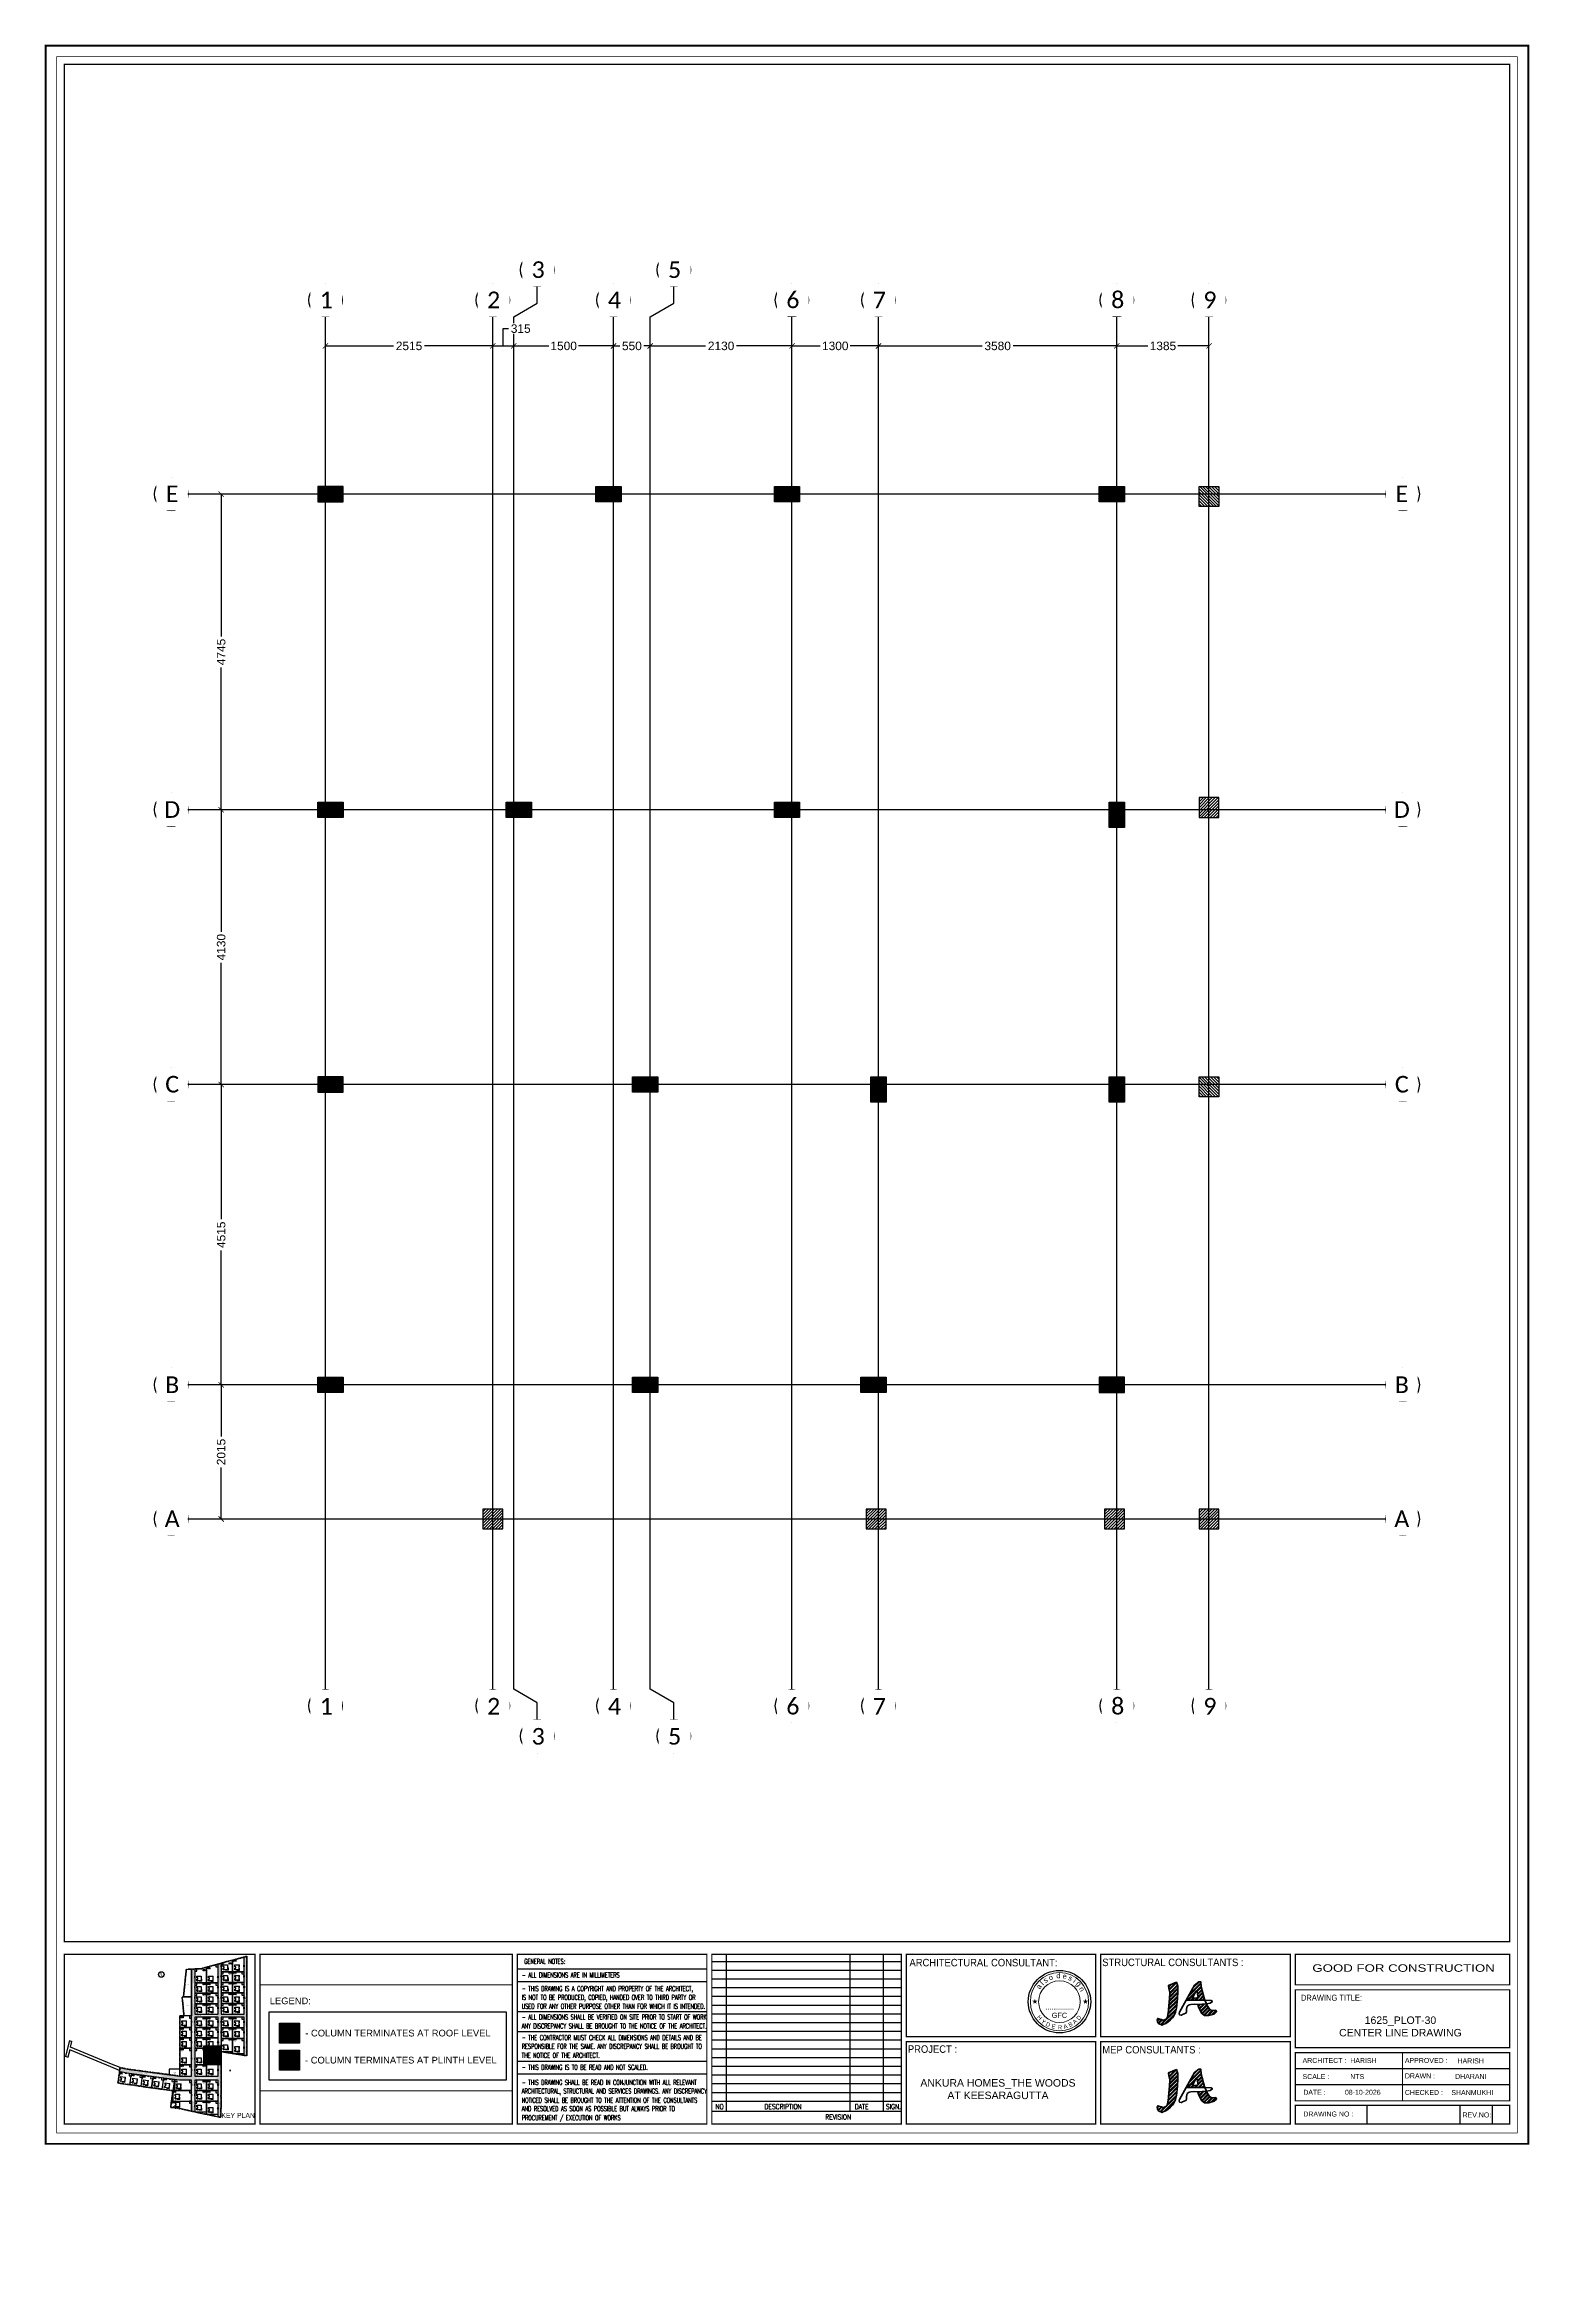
# Paper-space layout '1' of a CAD drawing. Header units: millimetres. Extents: x 0 to 297, y -27 to 421.
# The model-space entities are those that its viewports show. They can reach past a viewport. Long polylines and large blocks are cut down to what shows.
import ezdxf
from ezdxf.enums import TextEntityAlignment as Align

# ---------------------------------------------------------------- set-up
doc = ezdxf.new("R2010")
doc.units = ezdxf.units.MM
doc.header["$LTSCALE"] = 150
for name, pattern in [('1625E_Grid$0$DASHDOTX2', [50.8, 25.4, -12.7, 0, -12.7]), ('Site boundary$0$DASHDOT', [25.4, 12.7, -6.35, 0, -6.35]), ("Villa's Boundary$0$HIDDEN", [9.525, 6.35, -3.175])]:
    doc.linetypes.add(name, pattern=pattern)
for name, color, linetype in [('1625E_Columns$0$ad-Column', 3, 'Continuous'), ('1625E_Columns$0$ad-Column Hatch', 125, 'Continuous'), ('1625E_Columns$0$ad-RCC', 3, 'Continuous'), ('1625E_Columns$0$ad-RCC Hatch', 125, 'Continuous'), ('1625E_Grid$0$ad-Grid', 8, '1625E_Grid$0$DASHDOTX2'), ('1625E_Grid$0$ad-Text main', 7, 'Continuous'), ('ad-Column', 3, 'Continuous'), ('ad-Column Hatch', 125, 'Continuous'), ('ad-RCC Hatch', 125, 'Continuous'), ('ad-Text', 7, 'Continuous'), ('ad-Text Title', 7, 'Continuous'), ('Plot Numbers$0$ad-Plot Areas-Sq.Mts', 7, 'Continuous'), ('Plot Numbers$0$ad-Plot Areas-Sq.Yds', 7, 'Continuous'), ('Plot Numbers$0$ad-Plot Numbers', 7, 'Continuous'), ("Plot's Boundary$0$ad-Entrance(1215)", 41, 'Continuous'), ("Plot's Boundary$0$ad-Entrance(1625)", 2, 'Continuous'), ("Plot's Boundary$0$ad-Parking", 2, 'Continuous'), ("Plot's Boundary$0$ad-Plot Areas-Sq.Mts", 7, 'Continuous'), ("Plot's Boundary$0$ad-Road", 8, 'Continuous'), ("Plot's Boundary$0$ad-Road Hatch", 8, 'Continuous'), ("Plot's Boundary$0$ad-Text", 7, 'Continuous'), ('Site boundary$0$ad-Elevation 10', 8, 'Continuous'), ('Site boundary$0$ad-Road', 2, 'Continuous'), ('The Woods_Key Plan$0$ad-Entrance(1625)', 2, 'Continuous'), ('The Woods_Key Plan$0$ad-Parking', 2, 'Continuous'), ('The Woods_Key Plan$0$ad-Plot Areas-Sq.Mts', 7, 'Continuous'), ('The Woods_Key Plan$0$ad-Road', 8, 'Continuous'), ('The Woods_Key Plan$0$ad-Road Hatch', 8, 'Continuous'), ('The Woods_Key Plan$0$ad-Text', 7, 'Continuous'), ("Villa's Boundary$0$ad-Dimension", 4, 'Continuous'), ("Villa's Boundary$0$ad-Plinth", 8, 'Continuous'), ("Villa's Boundary$0$ad-Plot Areas-Sq.Mts", 7, 'Continuous'), ("Villa's Boundary$0$ad-Verandah", 33, 'Continuous')]:
    doc.layers.add(name, color=color, linetype=linetype)
doc.layers.add('1625E_Grid$0$ad-Dimension', color=5, linetype='Continuous', lineweight=0, true_color=0x0000ff)
doc.layers.add('Site boundary$0$ad-Site Boundary', color=1, linetype='Site boundary$0$DASHDOT', lineweight=35, true_color=0xff0000)
for name, color, linetype, lineweight in [('A-ANNO-NOTE', 7, 'Continuous', 9), ('A3 Potrait Title$0$ad-GFC', 7, 'Continuous', 0), ('A3 Potrait Title$0$ad-Text Title', 255, 'Continuous', 0)]:
    doc.layers.add(name, color=color, linetype=linetype, lineweight=lineweight)
doc.layers.add("Plot's Boundary$0$ad-Plot Boundary", color=6, linetype='Continuous', true_color=0xff00ff)
doc.styles.add('1625E_Grid$0$Standard', font='arial.ttf')
doc.styles.add('A3 Landscape Title$0$Arial_2', font='arial.ttf', dxfattribs={"height": 1})
doc.styles.add('A3 Potrait Title$0$Standard', font='arial.ttf')
doc.styles.add('A3 Potrait Title$0$TEXT1', font='simplex.shx', dxfattribs={"width": 0.75})
doc.styles.add('A3 Potrait Title$0$TEXT2', font='arial.ttf', dxfattribs={"width": 0.9})
doc.styles.add('Arial_12', font='arial.ttf', dxfattribs={"height": 2})
doc.styles.add('Arial_13', font='arial.ttf', dxfattribs={"height": 2.5})
doc.styles.add('Arial_2', font='arial.ttf', dxfattribs={"height": 1})
doc.styles.add('Plot Numbers$0$$0$grid_text', font='verdana.ttf', dxfattribs={"width": 0.9})
doc.styles.add('Plot Numbers$0$MtX_Century_Gothic', font='GOTHIC.TTF')
doc.styles.add("Plot's Boundary$0$MtX_Century_Gothic", font='GOTHIC.TTF')
doc.styles.add('Segoe UI Symbol', font='seguisym.ttf', dxfattribs={"height": 2})
doc.styles.add('Site boundary$0$6 A E W_Core_Typical$0$Standard', font='arial.ttf')
doc.styles.add('Site boundary$0$ROMANS-TITLE', font='arial.ttf', dxfattribs={"width": 0.8})
doc.styles.get("Standard").update_dxf_attribs({"font": 'arial.ttf'})
doc.styles.add('The Woods_Key Plan$0$MtX_Century_Gothic', font='GOTHIC.TTF')
doc.styles.add("Villa's Boundary$0$MtX_Century_Gothic", font='GOTHIC.TTF')
doc.styles.add("Villa's Boundary$0$Standard", font='arial.ttf')
doc.dimstyles.new('1625E_Grid$0$A-75-DIM-INT (Framing)', dxfattribs={"dimscale": 100, "dimtxt": 1.6, "dimasz": 1, "dimexe": 1, "dimexo": 1, "dimgap": 0.5, "dimtad": 0, "dimdec": 0, "dimdsep": 46, "dimtxsty": '1625E_Grid$0$Standard', "dimblk": '1625E_Grid$0$_ArchTick', "dimcen": 0.025, "dimclrd": 5, "dimclre": 5, "dimclrt": 256, "dimazin": 2, "dimtfac": 1, "dimtdec": 0, "dimtmove": 1, "dimatfit": 0, "dimldrblk": '1625E_Grid$0$_ArchTick', "dimfxl": 1, "dimfxlon": 1, "dimtfill": 1, "dimtolj": 1, "dimtzin": 0, "dimarcsym": 0})
doc.dimstyles.new("Villa's Boundary$0$A-100-DIM-INT (MM-FT)", dxfattribs={"dimscale": 50, "dimtxt": 2.4, "dimasz": 1, "dimexe": 5, "dimexo": 100, "dimgap": 1, "dimtad": 0, "dimdec": 0, "dimdsep": 46, "dimtxsty": "Villa's Boundary$0$Standard", "dimblk": "Villa's Boundary$0$_ArchTick", "dimcen": 0.025, "dimse1": 1, "dimse2": 1, "dimclrd": 256, "dimclre": 256, "dimclrt": 256, "dimazin": 2, "dimtfac": 1, "dimtdec": 0, "dimtix": 1, "dimtmove": 2, "dimatfit": 3, "dimldrblk": "Villa's Boundary$0$_ArchTick", "dimfxl": 1, "dimtolj": 1, "dimtzin": 0, "dimarcsym": 0})
pattern_1 = [(45, (-408644.413, 1870412.597), (-18.91914418, 18.91914418), []), (45, (-408631.8, 1870412.597), (-18.91914418, 18.91914418), [])]
pattern_2 = [(45, (-193247.7, -428758.8), (0, 2155.2615), [4572, -1524]), (135, (-192170.1, -427681.1), (2e-13, 2155.2615), [4572, -1524])]

# ---------------------------------------------------------------- blocks, each defined once
blk = doc.blocks.new('A3 Potrait Title')
for p, q in [((171.4, 36.5), (133.45, 36.5)), ((136.39, 6.5), (136.39, 38)), ((161.16, 6.5), (161.16, 38)), ((167.82, 6.5), (167.82, 38)), ((132.45, 34.98), (94.5, 34.98)), ((132.45, 32.48), (94.5, 32.48)), ((171.4, 34.75), (133.45, 34.75)), ((171.4, 33), (133.45, 33)), ((171.4, 31.25), (133.45, 31.25)), ((171.4, 29.5), (133.45, 29.5)), ((171.4, 27.75), (133.45, 27.75)), ((132.45, 26.48), (94.5, 26.48)), ((132.45, 22.48), (94.5, 22.48)), ((171.4, 26), (133.45, 26)), ((171.4, 24.25), (133.45, 24.25)), ((171.4, 22.5), (133.45, 22.5)), ((171.4, 20.75), (133.45, 20.75)), ((171.4, 19), (133.45, 19)), ((132.45, 16.48), (94.5, 16.48)), ((132.45, 13.98), (94.5, 13.98)), ((171.4, 17.25), (133.45, 17.25)), ((171.4, 17.25), (133.45, 17.25)), ((171.4, 15.5), (133.45, 15.5)), ((171.4, 15.5), (133.45, 15.5)), ((171.4, 13.75), (133.45, 13.75)), ((171.4, 13.75), (133.45, 13.75)), ((293.25, 15.04), (250.3, 15.04)), ((171.4, 12), (133.45, 12)), ((171.4, 10.25), (133.45, 10.25)), ((293.25, 11.83), (250.3, 11.83)), ((171.4, 8.5), (133.45, 8.5)), ((171.4, 6.5), (133.45, 6.5)), ((264.66, 7.72), (264.66, 4)), ((283.25, 7.72), (283.25, 4)), ((289.75, 7.62), (289.75, 3.9))]:
    blk.add_line(p, q)
for points, const_width in [([(0, 420.5), (0, 0), (297, 0), (297, 420.5)], 0.375), ([(2.2, 418.3), (2.2, 2.2), (294.8, 2.2), (294.8, 418.3)], 0.125), ([(293.25, 40.5), (293.25, 416.75), (3.75, 416.75), (3.75, 40.5)], 0.25), ([(41.95, 4), (3.75, 4), (3.75, 38), (41.95, 38)], 0.25), ([(42.95, 38), (93.5, 38), (93.5, 4), (42.95, 4)], 0.25), ([(132.45, 4), (132.45, 38), (94.5, 38), (94.5, 4)], 0.25), ([(171.4, 4), (133.45, 4), (133.45, 38), (171.4, 38)], 0.25), ([(172.4, 21.5), (210.35, 21.5), (210.35, 38), (172.4, 38)], 0.25), ([(211.35, 38), (249.3, 38), (249.3, 21.5), (211.35, 21.5)], 0.25), ([(250.3, 31.86), (293.25, 31.86), (293.25, 38), (250.3, 38)], 0.25), ([(250.3, 30.86), (293.25, 30.86), (293.25, 19.25), (250.3, 19.25)], 0.25), ([(172.4, 4), (210.35, 4), (210.35, 20.5), (172.4, 20.5)], 0.25), ([(211.35, 4), (249.3, 4), (249.3, 20.5), (211.35, 20.5)], 0.25), ([(250.3, 18.25), (293.25, 18.25), (293.25, 8.62), (250.3, 8.62)], 0.25), ([(250.3, 7.72), (293.25, 7.72), (293.25, 4), (250.3, 4)], 0.25)]:
    blk.add_lwpolyline(points, close=True, dxfattribs=dict(const_width=const_width))
at = {"layer": 'A3 Potrait Title$0$ad-Text Title', "color": 0}
blk.add_line((271.77, 8.62), (271.77, 18.25), dxfattribs=at)
at = {"layer": 'A3 Potrait Title$0$ad-GFC', "style": 'A3 Potrait Title$0$TEXT2', "width": 1.265945}
blk.add_text('GOOD FOR CONSTRUCTION', height=1.5, dxfattribs=at).set_placement((253.73, 34.48), (290.28, 34.48), align=Align.FIT)
at = {"layer": 'A3 Potrait Title$0$ad-Text Title'}
for s, height, style, width, p in [(' GENERAL NOTES:', 1, 'A3 Potrait Title$0$TEXT1', 0.6, (95.36, 36.07)), ('ARCHITECTURAL CONSULTANT:', 1.5, 'A3 Potrait Title$0$TEXT2', 0.9, (173.03, 35.57)), ('STRUCTURAL CONSULTANTS :', 1.5, 'A3 Potrait Title$0$TEXT2', 0.9, (211.66, 35.62)), ('- ALL DIMENSIONS ARE IN MILLIMETERS', 1, 'A3 Potrait Title$0$TEXT1', 0.6, (95.36, 33.32)), ('- THIS DRAWING IS A COPYRIGHT AND PROPERTY OF THE ARCHITECT,', 1, 'A3 Potrait Title$0$TEXT1', 0.6, (95.36, 30.62)), ('IS NOT TO BE PRODUCED, COPIED, HANDED OVER TO THIRD PARTY OR', 1, 'A3 Potrait Title$0$TEXT1', 0.6, (95.36, 28.85)), ('USED FOR ANY OTHER PURPOSE OTHER THAN FOR WHICH IT IS INTENDED.', 1, 'A3 Potrait Title$0$TEXT1', 0.6, (95.36, 27.08)), ('DRAWING TITLE:', 1.2, 'A3 Potrait Title$0$TEXT2', 0.9, (251.44, 28.68)), ('ANY DISCREPANCY SHALL BE BROUGHT TO THE NOTICE OF THE ARCHITECT.', 1, 'A3 Potrait Title$0$TEXT1', 0.6, (95.36, 23.1)), ('- ALL DIMENSIONS SHALL BE VERIFIED ON SITE PRIOR TO START OF WORK', 1, 'A3 Potrait Title$0$TEXT1', 0.6, (95.36, 24.91)), ('THE NOTICE OF THE ARCHITECT.', 1, 'A3 Potrait Title$0$TEXT1', 0.6, (95.36, 17.24)), ('- THE CONTRACTOR MUST CHECK ALL DIMENSIONS AND DETAILS AND BE', 1, 'A3 Potrait Title$0$TEXT1', 0.6, (95.36, 20.8)), ('RESPONSIBLE FOR THE SAME. ANY DISCREPANCY SHALL BE BROUGHT TO', 1, 'A3 Potrait Title$0$TEXT1', 0.6, (95.36, 19.04)), ('PROJECT :', 1.5, 'A3 Potrait Title$0$TEXT2', 0.9, (172.71, 18.24)), ('MEP CONSULTANTS :', 1.5, 'A3 Potrait Title$0$TEXT2', 0.9, (211.66, 18.12)), ('- THIS DRAWING IS TO BE READ AND NOT SCALED.', 1, 'A3 Potrait Title$0$TEXT1', 0.6, (95.36, 14.85)), ('ARCHITECTURAL, STRUCTURAL AND SERVICES DRAWINGS. ANY DISCREPANCY', 1, 'A3 Potrait Title$0$TEXT1', 0.6, (95.36, 10.06)), ('- THIS DRAWING SHALL BE READ IN CONJUNCTION WITH ALL RELEVANT', 1, 'A3 Potrait Title$0$TEXT1', 0.6, (95.36, 11.8)), ('NOTICED SHALL BE BROUGHT TO THE ATTENTION OF THE CONSULTANTS', 1, 'A3 Potrait Title$0$TEXT1', 0.6, (95.36, 8.25)), ('AND RESOLVED AS SOON AS POSSIBLE BUT ALWAYS PRIOR TO', 1, 'A3 Potrait Title$0$TEXT1', 0.6, (95.36, 6.54)), ('PROCUREMENT / EXECUTION OF WORKS', 1, 'A3 Potrait Title$0$TEXT1', 0.6, (95.36, 4.72))]:
    blk.add_text(s, height=height, dxfattribs=dict(at, style=style, width=width)).set_placement(p)
at = {"layer": 'A3 Potrait Title$0$ad-Text Title', "color": 0, "style": 'A3 Potrait Title$0$Standard'}
for s, p in [('ARCHITECT :', (251.77, 16.21)), ('SCALE :', (251.77, 12.99)), ('HARISH', (261.33, 16.19)), ('NTS', (261.33, 12.98)), ('APPROVED :', (272.27, 16.21)), ('DRAWN :', (272.27, 13.12)), ('HARISH', (282.81, 16.12)), ('DATE :', (251.92, 9.84)), ('CHECKED :', (272.27, 9.8)), ('DRAWING NO :', (251.92, 5.48)), ('REV.NO:', (283.82, 5.29))]:
    blk.add_text(s, height=1, dxfattribs=at).set_placement(p)
at = {"layer": 'A3 Potrait Title$0$ad-Text Title', "color": 8, "style": 'A3 Potrait Title$0$TEXT2', "width": 0.9}
blk.add_text('KEY PLAN', height=1, dxfattribs=at).set_placement((35.2, 5.2))
at = {"layer": 'A3 Potrait Title$0$ad-Text Title', "style": 'A3 Potrait Title$0$TEXT1', "width": 0.75}
for s, p in [('NO', (135, 6.97)), ('DESCRIPTION', (147.71, 6.97)), ('REVISION', (158.75, 4.89)), ('DATE', (163.47, 6.97)), ('SIGN.', (169.82, 6.97))]:
    blk.add_text(s, height=1, dxfattribs=at).set_placement(p, align=Align.CENTER)
blk = doc.blocks.new('zw$6506')
at = {"lineweight": 50, "transparency": 33554597}
h = blk.add_hatch(dxfattribs=at)
h.set_pattern_fill('ANSI32', color=230, scale=2.808998)
h.set_pattern_definition(pattern_1)
h.paths.add_polyline_path([(3, 243), (3, 299), (-13, 338), (-93, 304), (-87, 274), (-79, 234), (-83, 173), (-88, 102), (-94, 24), (-99, 15), (-100, -9), (-111, -29), (-133, -41), (-146, -42), (-163, -37), (-188, -30), (-199, -26), (-205, -39), (-203, -61), (-187, -80), (-168, -87), (-157, -92), (-139, -84), (-118, -76), (-98, -62), (-71, -38), (-52, -20), (-39, 0), (-22, 36), (-12, 76), (0, 171)])
h = blk.add_hatch(dxfattribs=at)
h.set_pattern_fill('ANSI32', color=230, scale=2.808998)
h.set_pattern_definition([(45, (-408656.098, 1870412.597), (-18.91914418, 18.91914418), []), (45, (-408643.485, 1870412.597), (-18.91914418, 18.91914418), [])])
h.paths.add_polyline_path([(236, 290), (231, 342), (212, 343), (168, 308), (86, 158), (273, 159), (269, 169)])
h.paths.add_polyline_path([(205, 183), (183, 179), (149, 181), (186, 250), (195, 238)], flags=16)
h = blk.add_hatch(dxfattribs=at)
h.set_pattern_fill('ANSI32', color=230, scale=2.808998)
h.set_pattern_definition(pattern_1)
h.paths.add_polyline_path([(318, 69), (292, 111), (288, 121), (201, 115), (209, 90), (239, 26), (270, 4), (314, 5), (367, 19), (390, 41), (382, 57), (344, 53)])
at = {"color": 30, "lineweight": 50}
for points in [[(-188, -30), (-163, -37), (-146, -42), (-133, -41), (-111, -29), (-100, -9), (-99, 15), (-94, 24), (-88, 102), (-83, 173), (-79, 234), (-87, 274), (-93, 304), (-13, 338), (3, 299), (3, 243), (0, 171), (-12, 76), (-22, 36), (-39, 0), (-52, -20), (-71, -38), (-98, -62), (-118, -76), (-139, -84), (-157, -92), (-168, -87), (-187, -80), (-203, -61), (-205, -39), (-199, -26), (-188, -30)], [(20, 39), (168, 308), (212, 343), (231, 342), (236, 290), (269, 169), (292, 111), (318, 69), (344, 53), (382, 57), (390, 41), (367, 19), (314, 5), (270, 4), (239, 26), (209, 90), (201, 115), (168, 116), (132, 113), (117, 112), (97, 96), (90, 68), (89, 42), (83, 27), (66, 22), (48, 13), (37, 7), (17, 11), (16, 25), (20, 39)], [(149, 181), (186, 250), (195, 238), (205, 183), (183, 179), (149, 181)], [(86, 158), (273, 159), (336, 154), (349, 145), (327, 128), (288, 121), (201, 115)]]:
    blk.add_lwpolyline(points, dxfattribs=at)
blk = doc.blocks.new('The Woods_Key Plan$0$A$C4fb60e89')
at = {"layer": 'The Woods_Key Plan$0$ad-Road Hatch', "ltscale": 5, "transparency": 33554687}
h = blk.add_hatch(dxfattribs=at)
h.set_pattern_fill('AR-HBONE', color=256, scale=15)
h.set_pattern_definition(pattern_2)
h.paths.add_polyline_path([(175594, -250241), (169178, -249341), (167473, -249057), (167473, -138694), (101313, -138694), (101313, -199954), (101308, -237995), (101040, -268291), (101008, -280968), (101066, -293684), (101243, -311127), (100910, -319344), (100949, -333937), (100669, -366960), (100727, -390983), (100669, -404586), (100538, -420418), (100467, -428759), (92426, -427265), (92163, -427209), (92163, -321454), (24803, -321454), (24803, -412961), (15653, -411029), (15654, -321452), (-19535, -321452), (-34427, -319477), (-65207, -315395), (-171770, -301268), (-185854, -298333), (-193248, -296832), (-193244, -292908), (-191914, -285219), (-191839, -284679), (-183397, -286393), (-169723, -289243), (-53141, -304698), (-18730, -309262), (15653, -309262), (15653, 703), (24803, 1115), (24803, -129544), (92163, -129544), (92163, 15133), (101313, 17713), (101313, -129544), (167473, -129544), (167473, 35552), (175738, 37855), (175849, 28595), (175836, 25947), (175777, 14040), (175855, 2316), (175660, -18036), (175731, -34039), (175718, -46839), (175673, -63402), (175816, -82072), (175542, -106356), (175490, -124641), (175575, -145019), (175731, -168892), (175797, -181269), (175797, -192667), (175744, -208200), (175829, -223277), (175888, -234871)])
h.paths.add_polyline_path([(24803, -309264), (92163, -309264), (92163, -138694), (24803, -138694)], flags=16)
at = {"layer": 'The Woods_Key Plan$0$ad-Road', "ltscale": 5}
for points in [[(175594, -250241), (169178, -249341), (167473, -249057), (167473, -138694), (101313, -138694), (101313, -199954), (101308, -237995), (101040, -268291), (101008, -280968), (101066, -293684), (101243, -311127), (100910, -319344), (100949, -333937), (100669, -366960), (100727, -390983), (100669, -404586), (100538, -420418), (100467, -428759), (92426, -427265), (92163, -427209), (92163, -321454), (24803, -321454), (24803, -412961), (15653, -411029), (15654, -321452), (-19535, -321452), (-34427, -319477), (-65207, -315395), (-171770, -301268), (-185854, -298333), (-193248, -296832), (-193244, -292908), (-191914, -285219), (-191839, -284679), (-183397, -286393), (-169723, -289243), (-53141, -304698), (-18730, -309262), (15653, -309262), (15653, 703), (24803, 1115), (24803, -129544), (92163, -129544), (92163, 15133), (101313, 17713), (101313, -129544), (167473, -129544), (167473, 35552), (175738, 37855), (175849, 28595), (175836, 25947), (175777, 14040), (175855, 2316), (175660, -18036), (175731, -34039), (175718, -46839), (175673, -63402), (175816, -82072), (175542, -106356), (175490, -124641), (175575, -145019), (175731, -168892), (175797, -181269), (175797, -192667), (175744, -208200), (175829, -223277), (175888, -234871)], [(24803, -309264), (92163, -309264), (92163, -138694), (24803, -138694)]]:
    blk.add_lwpolyline(points, close=True, dxfattribs=at)
at = {"layer": 'The Woods_Key Plan$0$ad-Text', "linetype": 'Continuous', "char_height": 1250, "width": 56881.51, "attachment_point": 5, "style": 'The Woods_Key Plan$0$MtX_Century_Gothic', "bg_fill": 3, "box_fill_scale": 1.5, "bg_fill_color": 257, "bg_fill_transparency": 0}
for s, insert, rotation in [("\\pxqd;30' WIDE ROAD", (20228, -69124), 90), ("\\pxqd;30' WIDE ROAD", (96738, -69124), 90), ("\\pxqd;30' WIDE ROAD", (171095, -67965), 90), ("\\pxqd;30' WIDE ROAD", (20228, -194004), 90), ("\\pxqd;30' WIDE ROAD", (96738, -194004), 90), ("\\pxqd;30' WIDE ROAD", (172048, -194004), 90), ("\\pxqd;40' WIDE ROAD", (-97589, -305418), 352.0185398)]:
    blk.add_mtext(s, dxfattribs=dict(at, insert=insert, rotation=rotation))
at = {"layer": 'The Woods_Key Plan$0$ad-Text', "linetype": 'Continuous', "insert": (58483, -315359), "char_height": 1250, "width": 56881.51, "attachment_point": 5, "style": 'The Woods_Key Plan$0$MtX_Century_Gothic', "bg_fill": 3, "box_fill_scale": 1.5, "bg_fill_color": 257, "bg_fill_transparency": 0}
blk.add_mtext("\\pxqd;40' WIDE ROAD", dxfattribs=at)
at = {"layer": 'The Woods_Key Plan$0$ad-Text', "linetype": 'Continuous', "insert": (58483, -134119), "char_height": 1250, "width": 56347.04, "attachment_point": 5, "style": 'The Woods_Key Plan$0$MtX_Century_Gothic', "bg_fill": 3, "box_fill_scale": 1.5, "bg_fill_color": 257, "bg_fill_transparency": 0}
blk.add_mtext("\\pxqd;30' WIDE ROAD", dxfattribs=at)
at = {"layer": 'The Woods_Key Plan$0$ad-Text', "linetype": 'Continuous', "char_height": 1250, "width": 56881.51, "attachment_point": 5, "rotation": 90, "style": 'The Woods_Key Plan$0$MtX_Century_Gothic', "bg_fill": 3, "box_fill_scale": 1.5, "bg_fill_color": 257, "bg_fill_transparency": 0}
for insert in [(20228, -366657), (96738, -366657)]:
    blk.add_mtext("\\pxqd;30' WIDE ROAD", dxfattribs=dict(at, insert=insert))
blk = doc.blocks.new('The Woods_Key Plan$0$zw$944D')
at = {"layer": 'The Woods_Key Plan$0$ad-Parking', "ltscale": 5}
blk.add_lwpolyline([(0, 0), (6100, 0), (6100, 6100), (0, 6100)], close=True, dxfattribs=at)
blk = doc.blocks.new('The Woods_Key Plan$0$zw$2786')
at = {"layer": 'The Woods_Key Plan$0$ad-Parking', "ltscale": 5}
blk.add_lwpolyline([(113209, 95420), (119309, 95420), (119309, 98470), (113209, 98470)], close=True, dxfattribs=at)
for p in [(36699, 75772), (97959, 88153), (113209, 67633), (173269, 67633), (36699, 35263), (36699, 5213), (97959, 35263), (97959, 5213), (113209, 37003), (113209, 6373), (173269, 37003), (173269, 6373), (21449, -60456), (36699, -24837), (36699, -64037), (97959, -24837), (97959, -64037), (113209, -24257), (113209, -64037), (173269, -24257), (173269, -64037), (21449, -94087), (21449, -124137), (36699, -94087), (36699, -124137), (97959, -94087), (113209, -94667), (113209, -125297), (173269, -94667), (173269, -125297), (21448, -154187), (36699, -154187), (97959, -154187), (97959, -194857), (21448, -201555), (21449, -246797), (36699, -201557), (36699, -246797), (97959, -246797), (21449, -276847), (21449, -306897), (36699, -276847), (36699, -306897), (97959, -276847), (97959, -306897)]:
    blk.add_blockref('The Woods_Key Plan$0$zw$944D', p, dxfattribs=at)
at = {"layer": 'The Woods_Key Plan$0$ad-Parking', "ltscale": 5, "rotation": 352.3389705330779}
for p in [(-153946, -227439), (-122397, -231621), (-91200, -235757), (-60171, -239870), (-29405, -243950)]:
    blk.add_blockref('The Woods_Key Plan$0$zw$944D', p, dxfattribs=at)
blk = doc.blocks.new('The Woods_Key Plan$0$zw$1D4B')
at = {"ltscale": 5}
for points in [[(113203, -157238), (146289, -157238)], [(146289, -162977), (179369, -162977)], [(-22532, -238720), (-22532, -270747)], [(-26781, -270747), (-26781, -300797)], [(36699, -332204), (70379, -332207)], [(70379, -339333), (104059, -339333)]]:
    blk.add_lwpolyline(points, dxfattribs=at)
blk = doc.blocks.new('The Woods_Key Plan$0$zw$68CA')
at = {"layer": 'The Woods_Key Plan$0$ad-Entrance(1625)', "ltscale": 5}
h = blk.add_hatch(color=256, dxfattribs=at)
h.dxf.hatch_style = 1
h.paths.add_polyline_path([(-400, -1187.5), (-400, -3637.5), (-1400, -2412.5)])
for points in [[(-200, 0), (0, 0), (0, -4825), (-200, -4825)], [(-400, -1187.5), (-400, -3637.5), (-1400, -2412.5)]]:
    blk.add_lwpolyline(points, close=True, dxfattribs=at)
blk = doc.blocks.new('The Woods_Key Plan$0$zw$9E45')
at = {"layer": 'The Woods_Key Plan$0$ad-Entrance(1625)', "ltscale": 5, "xscale": -1}
for p in [(101313, 12546), (24803, -19824), (24803, -49874), (101313, -18084), (101313, -48714), (24803, -79924), (24803, -109974), (101313, -79344), (101313, -109974), (24803, -149174), (24803, -179224), (101313, -149754), (101313, -180384), (24803, -209274), (24803, -256644), (101313, -218425), (24803, -289694), (24803, -331934), (24803, -361984), (24803, -393391)]:
    blk.add_blockref('The Woods_Key Plan$0$zw$68CA', p, dxfattribs=at)
at = {"layer": 'The Woods_Key Plan$0$ad-Entrance(1625)', "ltscale": 5}
for p in [(167473, 12546), (92163, -19824), (92163, -49874), (167473, -18084), (167473, -48714), (92163, -79924), (92163, -109974), (167473, -79344), (167473, -109974), (15653, -149174), (15653, -179224), (92163, -149174), (92163, -179224), (167473, -149754), (167473, -180384), (15653, -209274), (15653, -256644), (92163, -209274), (92163, -246894), (167473, -224164), (15653, -289694), (92163, -289694), (15653, -331934), (15653, -361984), (15653, -387654), (92163, -331934), (92163, -361984), (92163, -400520)]:
    blk.add_blockref('The Woods_Key Plan$0$zw$68CA', p, dxfattribs=at)
for p, rotation in [((-177886, -299993), 78.19474085983224), ((-143324, -305039), 82.4486906149616), ((-111762, -309223), 82.4486906149616), ((-80578, -313357), 82.4486906149616), ((-49536, -317473), 82.4486906149616)]:
    blk.add_blockref('The Woods_Key Plan$0$zw$68CA', p, dxfattribs=dict(at, rotation=rotation))
blk = doc.blocks.new('Plot Numbers$0$A$Cbbea0351')
at = {"layer": 'Plot Numbers$0$ad-Plot Areas-Sq.Mts', "linetype": 'Continuous', "insert": (-169528, -79394), "char_height": 750, "width": 7261, "attachment_point": 5, "style": 'Plot Numbers$0$MtX_Century_Gothic', "bg_fill": 3, "box_fill_scale": 1.5, "bg_fill_color": 257, "bg_fill_transparency": 0}
blk.add_mtext('1561.77 Sq.Mts', dxfattribs=at)
at = {"layer": 'Plot Numbers$0$ad-Plot Numbers', "linetype": 'Continuous', "char_height": 2000, "width": 2981.72, "attachment_point": 5, "style": 'Plot Numbers$0$$0$grid_text', "bg_fill": 19, "box_fill_scale": 1.5, "bg_fill_color": 257, "bg_fill_transparency": 0}
for s, insert in [('14', (-124463, -40492)), ('17', (-124463, -141101)), ('42', (-48553, -140521)), ('45', (-48553, -241561)), ('10', (-187236, -270449)), ('09', (-187236, -317818)), ('21', (-124463, -270451)), ('22', (-124463, -317819)), ('01', (-364505, -340201)), ('25', (-124463, -423159))]:
    blk.add_mtext(s, dxfattribs=dict(at, insert=insert))
at = {"layer": 'Plot Numbers$0$ad-Plot Areas-Sq.Mts', "linetype": 'Continuous', "char_height": 750, "attachment_point": 5, "style": 'Plot Numbers$0$MtX_Century_Gothic', "bg_fill": 3, "box_fill_scale": 1.5, "bg_fill_color": 257, "bg_fill_transparency": 0}
for s, insert, width in [('1416.99 Sq.Mts', (-124558, -43402), 7305.59), ('1011.71 Sq.Mts', (-124558, -144011), 7238.71), ('1011.71 Sq.Mts', (-48648, -143431), 7238.71), ('1360.37 Sq.Mts', (-48648, -244471), 7238.71), ('1627.10 Sq.Mts', (-187141, -273359), 7278.84), ('1136.00 Sq.Mts', (-187141, -320727), 7238.71), ('1112.88 Sq.Mts', (-124558, -320729), 7305.59), ('1595.33 Sq.Mts', (-124558, -273361), 7283.3), ('1114.55 Sq.Mts', (-364600, -343111), 7385.85), ('1178.94 Sq.Mts', (-124558, -426069), 7278.84)]:
    blk.add_mtext(s, dxfattribs=dict(at, insert=insert, width=width))
at = {"layer": 'Plot Numbers$0$ad-Plot Areas-Sq.Yds', "linetype": 'Continuous', "insert": (-169528, -81025), "char_height": 750, "width": 7308.9, "attachment_point": 5, "style": 'Plot Numbers$0$MtX_Century_Gothic', "bg_fill": 3, "box_fill_scale": 1.5, "bg_fill_color": 257, "bg_fill_transparency": 0}
blk.add_mtext('1867.87 Sq.Yds', dxfattribs=at)
at = {"layer": 'Plot Numbers$0$ad-Plot Areas-Sq.Yds', "linetype": 'Continuous', "char_height": 750, "attachment_point": 5, "style": 'Plot Numbers$0$MtX_Century_Gothic', "bg_fill": 3, "box_fill_scale": 1.5, "bg_fill_color": 257, "bg_fill_transparency": 0}
for s, insert, width in [('1694.71 Sq.Yds', (-124558, -45034), 7519.04), ('1210 Sq.Yds', (-48648, -145062), 5810.83), ('1625 Sq.Yds', (-48648, -246102), 5833.13), ('1358.65 Sq.Yds', (-187141, -322359), 7350.18), ('1946 Sq.Yds', (-187141, -274991), 6066.06)]:
    blk.add_mtext(s, dxfattribs=dict(at, insert=insert, width=width))
at = {"layer": 'Plot Numbers$0$ad-Plot Numbers', "linetype": 'Continuous', "char_height": 2000, "width": 2981.72, "attachment_point": 5, "style": 'Plot Numbers$0$$0$grid_text', "bg_fill": 19, "box_fill_scale": 1.5, "bg_fill_color": 257, "bg_fill_transparency": 0}
for s, insert in [('30', (-110046, -270449)), ('29', (-110046, -311119)), ('02', (-330095, -344972)), ('24', (-124463, -393109))]:
    blk.add_mtext(s, dxfattribs=dict(at, insert=insert))
at = {"layer": 'Plot Numbers$0$ad-Plot Areas-Sq.Mts', "linetype": 'Continuous', "char_height": 750, "attachment_point": 5, "style": 'Plot Numbers$0$MtX_Century_Gothic', "bg_fill": 3, "box_fill_scale": 1.5, "bg_fill_color": 257, "bg_fill_transparency": 0}
for s, insert, width in [('1369.57 Sq.Mts', (-109951, -273359), 7385.85), ('1337.80 Sq.Mts', (-109951, -314029), 7305.59), ('1011.71 Sq.Mts', (-330189, -347882), 7305.59), ('1011.71 Sq.Mts', (-124558, -396019), 7243.17)]:
    blk.add_mtext(s, dxfattribs=dict(at, insert=insert, width=width))
at = {"layer": 'Plot Numbers$0$ad-Plot Numbers', "linetype": 'Continuous', "char_height": 2000, "width": 2981.72, "attachment_point": 5, "style": 'Plot Numbers$0$$0$grid_text', "bg_fill": 19, "box_fill_scale": 1.5, "bg_fill_color": 257, "bg_fill_transparency": 0}
for s, insert in [('37', (-110046, -34589)), ('41', (-48553, -109891)), ('11', (-187236, -240399)), ('44', (-48553, -210931))]:
    blk.add_mtext(s, dxfattribs=dict(at, insert=insert))
at = {"layer": 'Plot Numbers$0$ad-Plot Areas-Sq.Mts', "linetype": 'Continuous', "char_height": 750, "attachment_point": 5, "style": 'Plot Numbers$0$MtX_Century_Gothic', "bg_fill": 3, "box_fill_scale": 1.5, "bg_fill_color": 257, "bg_fill_transparency": 0}
for s, insert, width in [('1684.79 Sq.Mts', (-109951, -37546), 7278.84), ('1011.71 Sq.Mts', (-48648, -112801), 7261), ('1031.27 Sq.Mts', (-187141, -243309), 7278.84), ('1011.71 Sq.Mts', (-48648, -213841), 7261)]:
    blk.add_mtext(s, dxfattribs=dict(at, insert=insert, width=width))
at = {"layer": 'Plot Numbers$0$ad-Plot Areas-Sq.Yds', "linetype": 'Continuous', "char_height": 750, "attachment_point": 5, "style": 'Plot Numbers$0$MtX_Century_Gothic', "bg_fill": 3, "box_fill_scale": 1.5, "bg_fill_color": 257, "bg_fill_transparency": 0}
for s, insert, width in [('1331 Sq.Yds', (-124558, -322361), 5810.83), ('1638 Sq.Yds', (-109951, -274991), 5993.64), ('1333 Sq.Yds', (-364600, -344742), 5815.29)]:
    blk.add_mtext(s, dxfattribs=dict(at, insert=insert, width=width))
at = {"layer": 'Plot Numbers$0$ad-Plot Numbers', "linetype": 'Continuous', "char_height": 2000, "width": 2981.72, "attachment_point": 5, "style": 'Plot Numbers$0$$0$grid_text', "bg_fill": 19, "box_fill_scale": 1.5, "bg_fill_color": 257, "bg_fill_transparency": 0}
for s, insert in [('03', (-298457, -349460)), ('23', (-124463, -363059))]:
    blk.add_mtext(s, dxfattribs=dict(at, insert=insert))
at = {"layer": 'Plot Numbers$0$ad-Plot Areas-Sq.Mts', "linetype": 'Continuous', "char_height": 750, "attachment_point": 5, "style": 'Plot Numbers$0$MtX_Century_Gothic', "bg_fill": 3, "box_fill_scale": 1.5, "bg_fill_color": 257, "bg_fill_transparency": 0}
for insert, width in [((-298552, -352370), 7278.84), ((-124558, -365969), 7243.17)]:
    blk.add_mtext('1011.71 Sq.Mts', dxfattribs=dict(at, insert=insert, width=width))
at = {"layer": 'Plot Numbers$0$ad-Plot Areas-Sq.Yds', "linetype": 'Continuous', "char_height": 750, "attachment_point": 5, "style": 'Plot Numbers$0$MtX_Century_Gothic', "bg_fill": 3, "box_fill_scale": 1.5, "bg_fill_color": 257, "bg_fill_transparency": 0}
for s, insert, width in [('2015 Sq.Yds', (-109951, -39178), 5957.97), ('1210 Sq.Yds', (-48648, -114432), 5877.72), ('1233.39 Sq.Yds', (-187141, -244941), 7278.84), ('1210 Sq.Yds', (-48648, -215472), 5966.89), ('1908 Sq.Yds', (-124558, -274992), 6145.24), ('1600 Sq.Yds', (-109951, -315661), 5877.72)]:
    blk.add_mtext(s, dxfattribs=dict(at, insert=insert, width=width))
at = {"layer": 'Plot Numbers$0$ad-Plot Areas-Sq.Yds', "linetype": 'Continuous', "insert": (-330189, -349514), "char_height": 750, "width": 5922.3, "attachment_point": 5, "style": 'Plot Numbers$0$MtX_Century_Gothic', "bg_fill": 3, "box_fill_scale": 1.5, "bg_fill_color": 257, "bg_fill_transparency": 0}
blk.add_mtext('1210 Sq.Yds', dxfattribs=at)
at = {"layer": 'Plot Numbers$0$ad-Plot Numbers', "linetype": 'Continuous', "char_height": 2000, "width": 2981.72, "attachment_point": 5, "style": 'Plot Numbers$0$$0$grid_text', "bg_fill": 19, "box_fill_scale": 1.5, "bg_fill_color": 257, "bg_fill_transparency": 0}
for s, insert in [('40', (-48553, -79261)), ('43', (-48553, -180301)), ('49', (-34136, -140519)), ('12', (-187236, -210349)), ('20', (-124463, -240401)), ('04', (-267164, -353574)), ('27', (-110046, -393109))]:
    blk.add_mtext(s, dxfattribs=dict(at, insert=insert))
at = {"layer": 'Plot Numbers$0$ad-Plot Areas-Sq.Mts', "linetype": 'Continuous', "char_height": 750, "attachment_point": 5, "style": 'Plot Numbers$0$MtX_Century_Gothic', "bg_fill": 3, "box_fill_scale": 1.5, "bg_fill_color": 257, "bg_fill_transparency": 0}
for s, insert, width in [('1011.71 Sq.Mts', (-48648, -82171), 7278.84), ('1011.71 Sq.Mts', (-48648, -183211), 7283.3), ('1011.71 Sq.Mts', (-34041, -143429), 7314.51), ('1030.62 Sq.Mts', (-187141, -213259), 7243.17), ('1011.71 Sq.Mts', (-124558, -243311), 7278.84), ('1011.71 Sq.Mts', (-267259, -356484), 7385.85), ('1011.71 Sq.Mts', (-109951, -396019), 7278.84)]:
    blk.add_mtext(s, dxfattribs=dict(at, insert=insert, width=width))
at = {"layer": 'Plot Numbers$0$ad-Plot Numbers', "linetype": 'Continuous', "insert": (-187236, -176719), "char_height": 2000, "width": 2981.72, "attachment_point": 5, "style": 'Plot Numbers$0$$0$grid_text', "bg_fill": 19, "box_fill_scale": 1.5, "bg_fill_color": 257, "bg_fill_transparency": 0}
blk.add_mtext('12A', dxfattribs=at)
at = {"layer": 'Plot Numbers$0$ad-Plot Areas-Sq.Mts', "linetype": 'Continuous', "char_height": 750, "attachment_point": 5, "style": 'Plot Numbers$0$MtX_Century_Gothic', "bg_fill": 3, "box_fill_scale": 1.5, "bg_fill_color": 257, "bg_fill_transparency": 0}
for s, insert, width in [('1154.95 Sq.Mts', (-187141, -179629), 7238.71), ('1371.39 Sq.Mts', (-171533, -142883), 7350.18)]:
    blk.add_mtext(s, dxfattribs=dict(at, insert=insert, width=width))
at = {"layer": 'Plot Numbers$0$ad-Plot Areas-Sq.Yds', "linetype": 'Continuous', "char_height": 750, "attachment_point": 5, "style": 'Plot Numbers$0$MtX_Century_Gothic', "bg_fill": 3, "box_fill_scale": 1.5, "bg_fill_color": 257, "bg_fill_transparency": 0}
for s, insert, width in [('1210 Sq.Yds', (-48648, -83802), 5966.89), ('1210 Sq.Yds', (-48648, -184842), 5855.42), ('1210 Sq.Yds', (-34041, -145061), 5855.42), ('1232.62 Sq.Yds', (-187141, -214891), 7314.51), ('1210 Sq.Yds', (-124558, -244942), 5922.3), ('1210 Sq.Yds', (-298552, -354002), 5886.63)]:
    blk.add_mtext(s, dxfattribs=dict(at, insert=insert, width=width))
at = {"layer": 'Plot Numbers$0$ad-Plot Numbers', "linetype": 'Continuous', "char_height": 2000, "width": 2981.72, "attachment_point": 5, "style": 'Plot Numbers$0$$0$grid_text', "bg_fill": 19, "box_fill_scale": 1.5, "bg_fill_color": 257, "bg_fill_transparency": 0}
for s, insert in [('05', (-235962, -357659)), ('28', (-110046, -363059)), ('26', (-110046, -423159))]:
    blk.add_mtext(s, dxfattribs=dict(at, insert=insert))
at = {"layer": 'Plot Numbers$0$ad-Plot Areas-Sq.Mts', "linetype": 'Continuous', "char_height": 750, "attachment_point": 5, "style": 'Plot Numbers$0$MtX_Century_Gothic', "bg_fill": 3, "box_fill_scale": 1.5, "bg_fill_color": 257, "bg_fill_transparency": 0}
for s, insert, width in [('1011.71 Sq.Mts', (-236057, -360569), 7421.52), ('1011.71 Sq.Mts', (-109951, -365969), 7278.84), ('1417.23 Sq.Mts', (-109951, -426069), 7278.84)]:
    blk.add_mtext(s, dxfattribs=dict(at, insert=insert, width=width))
at = {"layer": 'Plot Numbers$0$ad-Plot Areas-Sq.Yds', "linetype": 'Continuous', "char_height": 750, "attachment_point": 5, "style": 'Plot Numbers$0$MtX_Century_Gothic', "bg_fill": 3, "box_fill_scale": 1.5, "bg_fill_color": 257, "bg_fill_transparency": 0}
for s, insert, width in [('1381.32 Sq.Yds', (-187141, -181260), 7261), ('1640.18 Sq.Yds', (-171533, -144515), 7294.16)]:
    blk.add_mtext(s, dxfattribs=dict(at, insert=insert, width=width))
at = {"layer": 'Plot Numbers$0$ad-Plot Numbers', "linetype": 'Continuous', "char_height": 2000, "width": 2981.72, "attachment_point": 5, "style": 'Plot Numbers$0$$0$grid_text', "bg_fill": 19, "box_fill_scale": 1.5, "bg_fill_color": 257, "bg_fill_transparency": 0}
for s, insert in [('39', (-48553, -48631)), ('50', (-34136, -109889)), ('48', (-34136, -180299)), ('31', (-110046, -240399))]:
    blk.add_mtext(s, dxfattribs=dict(at, insert=insert))
at = {"layer": 'Plot Numbers$0$ad-Plot Areas-Sq.Mts', "linetype": 'Continuous', "char_height": 750, "attachment_point": 5, "style": 'Plot Numbers$0$MtX_Century_Gothic', "bg_fill": 3, "box_fill_scale": 1.5, "bg_fill_color": 257, "bg_fill_transparency": 0}
for insert, width in [((-48648, -51541), 7385.85), ((-34041, -112799), 7238.71), ((-34041, -183209), 7238.71)]:
    blk.add_mtext('1011.71 Sq.Mts', dxfattribs=dict(at, insert=insert, width=width))
at = {"layer": 'Plot Numbers$0$ad-Plot Areas-Sq.Yds', "linetype": 'Continuous', "char_height": 750, "attachment_point": 5, "style": 'Plot Numbers$0$MtX_Century_Gothic', "bg_fill": 3, "box_fill_scale": 1.5, "bg_fill_color": 257, "bg_fill_transparency": 0}
for s, insert, width in [('1210 Sq.Yds', (-267259, -358115), 5829.56), ('1410 Sq.Yds', (-124558, -427701), 5886.63)]:
    blk.add_mtext(s, dxfattribs=dict(at, insert=insert, width=width))
at = {"layer": 'Plot Numbers$0$ad-Plot Numbers', "linetype": 'Continuous', "char_height": 2000, "width": 2981.72, "attachment_point": 5, "style": 'Plot Numbers$0$$0$grid_text', "bg_fill": 19, "box_fill_scale": 1.5, "bg_fill_color": 257, "bg_fill_transparency": 0}
for s, insert in [('19', (-124463, -210351)), ('08', (-205698, -363059))]:
    blk.add_mtext(s, dxfattribs=dict(at, insert=insert))
at = {"layer": 'Plot Numbers$0$ad-Plot Areas-Sq.Mts', "linetype": 'Continuous', "char_height": 750, "attachment_point": 5, "style": 'Plot Numbers$0$MtX_Century_Gothic', "bg_fill": 3, "box_fill_scale": 1.5, "bg_fill_color": 257, "bg_fill_transparency": 0}
for s, insert, width in [('1011.71 Sq.Mts', (-124558, -213261), 7238.71), ('1587.80 Sq.Mts', (-205604, -365969), 7350.18)]:
    blk.add_mtext(s, dxfattribs=dict(at, insert=insert, width=width))
at = {"layer": 'Plot Numbers$0$ad-Plot Areas-Sq.Yds', "linetype": 'Continuous', "char_height": 750, "attachment_point": 5, "style": 'Plot Numbers$0$MtX_Century_Gothic', "bg_fill": 3, "box_fill_scale": 1.5, "bg_fill_color": 257, "bg_fill_transparency": 0}
for insert, width in [((-48648, -53172), 5922.3), ((-34041, -114431), 5877.72), ((-34041, -184841), 5900.01), ((-124558, -397651), 5815.29)]:
    blk.add_mtext('1210 Sq.Yds', dxfattribs=dict(at, insert=insert, width=width))
for insert, width in [((-124558, -214892), 5833.13), ((-124558, -367601), 5957.97)]:
    blk.add_mtext('1210 Sq.Yds', dxfattribs=dict(at, insert=insert, width=width))
at = {"layer": 'Plot Numbers$0$ad-Plot Numbers', "linetype": 'Continuous', "char_height": 2000, "width": 2981.72, "attachment_point": 5, "style": 'Plot Numbers$0$$0$grid_text', "bg_fill": 19, "box_fill_scale": 1.5, "bg_fill_color": 257, "bg_fill_transparency": 0}
for s, insert in [('51', (-34136, -79259)), ('47', (-34136, -210929)), ('07', (-209609, -393109))]:
    blk.add_mtext(s, dxfattribs=dict(at, insert=insert))
at = {"layer": 'Plot Numbers$0$ad-Plot Areas-Sq.Mts', "linetype": 'Continuous', "char_height": 750, "attachment_point": 5, "style": 'Plot Numbers$0$MtX_Century_Gothic', "bg_fill": 3, "box_fill_scale": 1.5, "bg_fill_color": 257, "bg_fill_transparency": 0}
for s, insert, width in [('1011.71 Sq.Mts', (-34041, -82169), 7261), ('1011.71 Sq.Mts', (-109951, -243309), 7238.71), ('1011.71 Sq.Mts', (-34041, -213839), 7286.09), ('1692.32 Sq.Mts', (-209514, -396019), 7385.85)]:
    blk.add_mtext(s, dxfattribs=dict(at, insert=insert, width=width))
at = {"layer": 'Plot Numbers$0$ad-Plot Areas-Sq.Yds', "linetype": 'Continuous', "insert": (-109951, -367601), "char_height": 750, "width": 5815.29, "attachment_point": 5, "style": 'Plot Numbers$0$MtX_Century_Gothic', "bg_fill": 3, "box_fill_scale": 1.5, "bg_fill_color": 257, "bg_fill_transparency": 0}
blk.add_mtext('1210 Sq.Yds', dxfattribs=at)
at = {"layer": 'Plot Numbers$0$ad-Plot Numbers', "linetype": 'Continuous', "insert": (-124463, -180301), "char_height": 2000, "width": 2981.72, "attachment_point": 5, "style": 'Plot Numbers$0$$0$grid_text', "bg_fill": 19, "box_fill_scale": 1.5, "bg_fill_color": 257, "bg_fill_transparency": 0}
blk.add_mtext('18', dxfattribs=at)
at = {"layer": 'Plot Numbers$0$ad-Plot Areas-Sq.Mts', "linetype": 'Continuous', "insert": (-124558, -183211), "char_height": 750, "width": 7278.84, "attachment_point": 5, "style": 'Plot Numbers$0$MtX_Century_Gothic', "bg_fill": 3, "box_fill_scale": 1.5, "bg_fill_color": 257, "bg_fill_transparency": 0}
blk.add_mtext('1011.71 Sq.Mts', dxfattribs=at)
at = {"layer": 'Plot Numbers$0$ad-Plot Areas-Sq.Yds', "linetype": 'Continuous', "char_height": 750, "attachment_point": 5, "style": 'Plot Numbers$0$MtX_Century_Gothic', "bg_fill": 3, "box_fill_scale": 1.5, "bg_fill_color": 257, "bg_fill_transparency": 0}
for insert, width in [((-34041, -83801), 5922.3), ((-109951, -244941), 5833.13), ((-34041, -215471), 5835.91), ((-236057, -362201), 5850.96), ((-109951, -397651), 5850.96)]:
    blk.add_mtext('1210 Sq.Yds', dxfattribs=dict(at, insert=insert, width=width))
at = {"layer": 'Plot Numbers$0$ad-Plot Numbers', "linetype": 'Continuous', "insert": (-213749, -423159), "char_height": 2000, "width": 2981.72, "attachment_point": 5, "style": 'Plot Numbers$0$$0$grid_text', "bg_fill": 19, "box_fill_scale": 1.5, "bg_fill_color": 257, "bg_fill_transparency": 0}
blk.add_mtext('06', dxfattribs=at)
at = {"layer": 'Plot Numbers$0$ad-Plot Areas-Sq.Mts', "linetype": 'Continuous', "insert": (-213654, -426069), "char_height": 750, "width": 7278.84, "attachment_point": 5, "style": 'Plot Numbers$0$MtX_Century_Gothic', "bg_fill": 3, "box_fill_scale": 1.5, "bg_fill_color": 257, "bg_fill_transparency": 0}
blk.add_mtext('1386.29 Sq.Mts', dxfattribs=at)
at = {"layer": 'Plot Numbers$0$ad-Plot Areas-Sq.Yds', "linetype": 'Continuous', "char_height": 750, "attachment_point": 5, "style": 'Plot Numbers$0$MtX_Century_Gothic', "bg_fill": 3, "box_fill_scale": 1.5, "bg_fill_color": 257, "bg_fill_transparency": 0}
for s, insert, width in [('1210 Sq.Yds', (-124558, -184842), 5815.29), ('1899 Sq.Yds', (-205604, -367601), 5886.63), ('1695 Sq.Yds', (-109951, -427701), 5850.96)]:
    blk.add_mtext(s, dxfattribs=dict(at, insert=insert, width=width))
at = {"layer": 'Plot Numbers$0$ad-Plot Numbers', "linetype": 'Continuous', "char_height": 2000, "width": 2981.72, "attachment_point": 5, "style": 'Plot Numbers$0$$0$grid_text', "bg_fill": 19, "box_fill_scale": 1.5, "bg_fill_color": 257, "bg_fill_transparency": 0}
for s, insert in [('52', (-34136, -48629)), ('46', (-34136, -241559))]:
    blk.add_mtext(s, dxfattribs=dict(at, insert=insert))
at = {"layer": 'Plot Numbers$0$ad-Plot Areas-Sq.Mts', "linetype": 'Continuous', "char_height": 750, "attachment_point": 5, "style": 'Plot Numbers$0$MtX_Century_Gothic', "bg_fill": 3, "box_fill_scale": 1.5, "bg_fill_color": 257, "bg_fill_transparency": 0}
for s, insert, width in [('1011.71 Sq.Mts', (-34041, -51539), 7261), ('1534.29 Sq.Mts', (-34041, -244469), 7283.3)]:
    blk.add_mtext(s, dxfattribs=dict(at, insert=insert, width=width))
at = {"layer": 'Plot Numbers$0$ad-Plot Areas-Sq.Yds', "linetype": 'Continuous', "insert": (-209514, -397651), "char_height": 750, "width": 5850.96, "attachment_point": 5, "style": 'Plot Numbers$0$MtX_Century_Gothic', "bg_fill": 3, "box_fill_scale": 1.5, "bg_fill_color": 257, "bg_fill_transparency": 0}
blk.add_mtext('2024 Sq.Yds', dxfattribs=at)
at = {"layer": 'Plot Numbers$0$ad-Plot Numbers', "linetype": 'Continuous', "char_height": 2000, "width": 2981.72, "attachment_point": 5, "style": 'Plot Numbers$0$$0$grid_text', "bg_fill": 19, "box_fill_scale": 1.5, "bg_fill_color": 257, "bg_fill_transparency": 0}
for s, insert in [('53', (-34136, -13662)), ('32', (-110046, -210349))]:
    blk.add_mtext(s, dxfattribs=dict(at, insert=insert))
at = {"layer": 'Plot Numbers$0$ad-Plot Areas-Sq.Mts', "linetype": 'Continuous', "char_height": 750, "width": 7283.3, "attachment_point": 5, "style": 'Plot Numbers$0$MtX_Century_Gothic', "bg_fill": 3, "box_fill_scale": 1.5, "bg_fill_color": 257, "bg_fill_transparency": 0}
for s, insert in [('1259.20 Sq.Mts', (-34041, -16572)), ('1011.71 Sq.Mts', (-109951, -213259))]:
    blk.add_mtext(s, dxfattribs=dict(at, insert=insert))
at = {"layer": 'Plot Numbers$0$ad-Plot Areas-Sq.Yds', "linetype": 'Continuous', "char_height": 750, "attachment_point": 5, "style": 'Plot Numbers$0$MtX_Century_Gothic', "bg_fill": 3, "box_fill_scale": 1.5, "bg_fill_color": 257, "bg_fill_transparency": 0}
for s, insert, width in [('1210 Sq.Yds', (-34041, -53171), 5810.83), ('1835 Sq.Yds', (-34041, -246101), 5900.01), ('1658 Sq.Yds', (-213654, -427701), 5815.29)]:
    blk.add_mtext(s, dxfattribs=dict(at, insert=insert, width=width))
at = {"layer": 'Plot Numbers$0$ad-Plot Areas-Sq.Yds', "linetype": 'Continuous', "char_height": 750, "width": 5810.83, "attachment_point": 5, "style": 'Plot Numbers$0$MtX_Century_Gothic', "bg_fill": 3, "box_fill_scale": 1.5, "bg_fill_color": 257, "bg_fill_transparency": 0}
for s, insert in [('1506 Sq.Yds', (-34041, -18204)), ('1210 Sq.Yds', (-109951, -214891))]:
    blk.add_mtext(s, dxfattribs=dict(at, insert=insert))
at = {"layer": 'Plot Numbers$0$ad-Plot Numbers', "linetype": 'Continuous', "char_height": 2000, "width": 2981.72, "attachment_point": 5, "style": 'Plot Numbers$0$$0$grid_text', "bg_fill": 19, "box_fill_scale": 1.5, "bg_fill_color": 257, "bg_fill_transparency": 0}
for s, insert in [('38', (-48553, -21272)), ('33', (-110046, -180299))]:
    blk.add_mtext(s, dxfattribs=dict(at, insert=insert))
at = {"layer": 'Plot Numbers$0$ad-Plot Areas-Sq.Mts', "linetype": 'Continuous', "char_height": 750, "attachment_point": 5, "style": 'Plot Numbers$0$MtX_Century_Gothic', "bg_fill": 3, "box_fill_scale": 1.5, "bg_fill_color": 257, "bg_fill_transparency": 0}
for s, insert, width in [('969.90 Sq.Mts', (-48648, -24182), 6703.66), ('1011.71 Sq.Mts', (-109951, -183209), 7238.71)]:
    blk.add_mtext(s, dxfattribs=dict(at, insert=insert, width=width))
at = {"layer": 'Plot Numbers$0$ad-Plot Areas-Sq.Yds', "linetype": 'Continuous', "insert": (-124558, -145642), "char_height": 750, "width": 5855.42, "attachment_point": 5, "style": 'Plot Numbers$0$MtX_Century_Gothic', "bg_fill": 3, "box_fill_scale": 1.5, "bg_fill_color": 257, "bg_fill_transparency": 0}
blk.add_mtext('1210 Sq.Yds', dxfattribs=at)
at = {"layer": 'Plot Numbers$0$ad-Plot Areas-Sq.Yds', "linetype": 'Continuous', "char_height": 750, "attachment_point": 5, "style": 'Plot Numbers$0$MtX_Century_Gothic', "bg_fill": 3, "box_fill_scale": 1.5, "bg_fill_color": 257, "bg_fill_transparency": 0}
for s, insert, width in [('1160 Sq.Yds', (-48648, -25813), 5833.13), ('1210 Sq.Yds', (-109951, -184841), 5922.3)]:
    blk.add_mtext(s, dxfattribs=dict(at, insert=insert, width=width))
at = {"layer": 'Plot Numbers$0$ad-Plot Numbers', "linetype": 'Continuous', "insert": (-124463, -111051), "char_height": 2000, "width": 2981.72, "attachment_point": 5, "style": 'Plot Numbers$0$$0$grid_text', "bg_fill": 19, "box_fill_scale": 1.5, "bg_fill_color": 257, "bg_fill_transparency": 0}
blk.add_mtext('16', dxfattribs=at)
at = {"layer": 'Plot Numbers$0$ad-Plot Areas-Sq.Mts', "linetype": 'Continuous', "insert": (-124558, -113961), "char_height": 750, "width": 7261, "attachment_point": 5, "style": 'Plot Numbers$0$MtX_Century_Gothic', "bg_fill": 3, "box_fill_scale": 1.5, "bg_fill_color": 257, "bg_fill_transparency": 0}
blk.add_mtext('1011.71 Sq.Mts', dxfattribs=at)
at = {"layer": 'Plot Numbers$0$ad-Plot Areas-Sq.Yds', "linetype": 'Continuous', "insert": (-124558, -115592), "char_height": 750, "width": 5810.83, "attachment_point": 5, "style": 'Plot Numbers$0$MtX_Century_Gothic', "bg_fill": 3, "box_fill_scale": 1.5, "bg_fill_color": 257, "bg_fill_transparency": 0}
blk.add_mtext('1210 Sq.Yds', dxfattribs=at)
at = {"layer": 'Plot Numbers$0$ad-Plot Numbers', "linetype": 'Continuous', "char_height": 2000, "width": 2981.72, "attachment_point": 5, "style": 'Plot Numbers$0$$0$grid_text', "bg_fill": 19, "box_fill_scale": 1.5, "bg_fill_color": 257, "bg_fill_transparency": 0}
for s, insert in [('15', (-124463, -81001)), ('34', (-110046, -141099))]:
    blk.add_mtext(s, dxfattribs=dict(at, insert=insert))
at = {"layer": 'Plot Numbers$0$ad-Plot Areas-Sq.Mts', "linetype": 'Continuous', "char_height": 750, "attachment_point": 5, "style": 'Plot Numbers$0$MtX_Century_Gothic', "bg_fill": 3, "box_fill_scale": 1.5, "bg_fill_color": 257, "bg_fill_transparency": 0}
for insert, width in [((-124558, -83911), 7305.59), ((-109951, -144009), 7261)]:
    blk.add_mtext('1011.71 Sq.Mts', dxfattribs=dict(at, insert=insert, width=width))
at = {"layer": 'Plot Numbers$0$ad-Plot Areas-Sq.Yds', "linetype": 'Continuous', "char_height": 750, "attachment_point": 5, "style": 'Plot Numbers$0$MtX_Century_Gothic', "bg_fill": 3, "box_fill_scale": 1.5, "bg_fill_color": 257, "bg_fill_transparency": 0}
for insert, width in [((-124558, -85542), 5833.13), ((-109951, -145641), 5922.3)]:
    blk.add_mtext('1210 Sq.Yds', dxfattribs=dict(at, insert=insert, width=width))
at = {"layer": 'Plot Numbers$0$ad-Plot Numbers', "linetype": 'Continuous', "insert": (-110046, -111049), "char_height": 2000, "width": 2981.72, "attachment_point": 5, "style": 'Plot Numbers$0$$0$grid_text', "bg_fill": 19, "box_fill_scale": 1.5, "bg_fill_color": 257, "bg_fill_transparency": 0}
blk.add_mtext('35', dxfattribs=at)
at = {"layer": 'Plot Numbers$0$ad-Plot Areas-Sq.Mts', "linetype": 'Continuous', "insert": (-109951, -113959), "char_height": 750, "width": 7305.59, "attachment_point": 5, "style": 'Plot Numbers$0$MtX_Century_Gothic', "bg_fill": 3, "box_fill_scale": 1.5, "bg_fill_color": 257, "bg_fill_transparency": 0}
blk.add_mtext('1011.71 Sq.Mts', dxfattribs=at)
at = {"layer": 'Plot Numbers$0$ad-Plot Areas-Sq.Yds', "linetype": 'Continuous', "insert": (-109951, -115591), "char_height": 750, "width": 5877.72, "attachment_point": 5, "style": 'Plot Numbers$0$MtX_Century_Gothic', "bg_fill": 3, "box_fill_scale": 1.5, "bg_fill_color": 257, "bg_fill_transparency": 0}
blk.add_mtext('1210 Sq.Yds', dxfattribs=at)
at = {"layer": 'Plot Numbers$0$ad-Plot Numbers', "linetype": 'Continuous', "insert": (-110046, -80999), "char_height": 2000, "width": 2981.72, "attachment_point": 5, "style": 'Plot Numbers$0$$0$grid_text', "bg_fill": 19, "box_fill_scale": 1.5, "bg_fill_color": 257, "bg_fill_transparency": 0}
blk.add_mtext('36', dxfattribs=at)
at = {"layer": 'Plot Numbers$0$ad-Plot Areas-Sq.Mts', "linetype": 'Continuous', "insert": (-109951, -83909), "char_height": 750, "width": 7305.59, "attachment_point": 5, "style": 'Plot Numbers$0$MtX_Century_Gothic', "bg_fill": 3, "box_fill_scale": 1.5, "bg_fill_color": 257, "bg_fill_transparency": 0}
blk.add_mtext('1011.71 Sq.Mts', dxfattribs=at)
at = {"layer": 'Plot Numbers$0$ad-Plot Areas-Sq.Yds', "linetype": 'Continuous', "insert": (-109951, -85541), "char_height": 750, "width": 5855.42, "attachment_point": 5, "style": 'Plot Numbers$0$MtX_Century_Gothic', "bg_fill": 3, "box_fill_scale": 1.5, "bg_fill_color": 257, "bg_fill_transparency": 0}
blk.add_mtext('1210 Sq.Yds', dxfattribs=at)
blk = doc.blocks.new('Plot Numbers')
at = {"ltscale": 5}
blk.add_blockref('Plot Numbers$0$A$Cbbea0351', (367577, 466614), dxfattribs=at)
blk.add_text("Xref C:\\Users\\User\\OneDrive - also Design\\Projects\\Ankura_The Woods\\Model\\Site\\Site Xref's\\Plot Numbers.dwg", height=2.5).set_placement((0, 0))
blk = doc.blocks.new('Site boundary$0$zw$F8BA')
blk.add_lwpolyline([(0, 7462, 0, 5000, 0), (0, 0, 0, 0, 0)], format="xyseb")
blk.add_circle((0, 0), 8350)
at = {"linetype": 'Continuous', "style": 'Site boundary$0$6 A E W_Core_Typical$0$Standard'}
blk.add_text('N', height=5000, rotation=360, dxfattribs=at).set_placement((-2542, -6146))
blk = doc.blocks.new('Site boundary')
at = {"layer": 'Site boundary$0$ad-Road', "ltscale": 5}
for points in [[(-146546, 222563), (-157709, 176968)], [(-1350, 135935), (-26293, 146121), (-145867, 195276), (-151104, 174526)], [(0, 144080), (-24630, 153920), (-143957, 202866), (-139632, 220007)]]:
    blk.add_lwpolyline(points, dxfattribs=at)
at = {"layer": 'Site boundary$0$ad-Road', "color": 8, "ltscale": 5}
for points in [[(-147246, 222822), (-143299, 221362), (-143303, 220559), (-142264, 221784), (-142268, 220981), (-138360, 219537)], [(-158718, 177341), (-154771, 175882), (-154775, 175079), (-153736, 176304), (-153740, 175501), (-149832, 174056)]]:
    blk.add_lwpolyline(points, dxfattribs=at)
at = {"layer": 'Site boundary$0$ad-Site Boundary', "ltscale": 1.5}
blk.add_lwpolyline([(0, 144080), (-75, 143539), (-1405, 135851), (-1412, 128874), (-3557, 117149), (-5983, 99419), (20081, 95597), (40505, 92787), (60922, 89781), (85284, 86292), (101404, 84186), (113351, 82444), (129249, 80319), (143419, 78323), (149320, 77286), (152952, 75663), (149412, 48881), (148166, 41049), (146842, 28125), (159656, 28125), (171661, 25445), (189620, 21708), (205453, 18161), (228276, 13342), (246130, 9481), (252990, 8151), (266913, 5191), (284265, 1493), (292305, 0), (292377, 8340), (292507, 24173), (292566, 37776), (292507, 61799), (292788, 94821), (292749, 109415), (293081, 117632), (292977, 126885), (292905, 135075), (292847, 147791), (292879, 160468), (292984, 174416), (293147, 190764), (296433, 189864), (309169, 187641), (320222, 185952), (332311, 184087), (343873, 182274), (361017, 179418), (367433, 178518), (367727, 193888), (367668, 205482), (367583, 220558), (367635, 236091), (367635, 247490), (367570, 259867), (367414, 283740), (367329, 304118), (367381, 322403), (367655, 346687), (367512, 365356), (367557, 381920), (367570, 394720), (367499, 410723), (367694, 431075), (367616, 442799), (367688, 457354), (367577, 466614), (343221, 459825), (329397, 456278), (309560, 451133), (285276, 444234), (266058, 439076), (248863, 434485), (237555, 431401), (235827, 430735), (191839, 428759), (191574, 423951), (183873, 349088), (179944, 348002), (182847, 321090), (183372, 315167), (183898, 309245), (185080, 298667), (185316, 293645), (175515, 293893), (173235, 294063), (173219, 273437), (173109, 119497), (138698, 124061), (22116, 139516), (8441, 142366), (-3, 144081)], dxfattribs=at)
at = {"xscale": 0.9528263531309543, "yscale": 0.9528263531309543, "zscale": 0.9528263531309543, "rotation": 20.64149787716006}
blk.add_blockref('Site boundary$0$zw$F8BA', (119629, 413822), dxfattribs=at)
blk.add_text("Xref C:\\Users\\User\\OneDrive - also Design\\Projects\\Ankura_The Woods\\Model\\Site\\Site Xref's\\Site boundary.dwg", height=2.5).set_placement((0, 0))
at = {"layer": 'Site boundary$0$ad-Elevation 10', "ltscale": 5, "char_height": 1200, "attachment_point": 4, "style": 'Site boundary$0$ROMANS-TITLE'}
for insert in [(283639, -469655), (284052, -469666)]:
    blk.add_mtext('\\A1;', dxfattribs=dict(at, insert=insert))
blk = doc.blocks.new("Plot's Boundary$0$A$C4fb60e89")
at = {"layer": "Plot's Boundary$0$ad-Road Hatch", "ltscale": 5, "transparency": 33554687}
h = blk.add_hatch(dxfattribs=at)
h.set_pattern_fill('AR-HBONE', color=256, scale=15)
h.set_pattern_definition(pattern_2)
h.paths.add_polyline_path([(175594, -250241), (169178, -249341), (167473, -249057), (167473, -138694), (101313, -138694), (101313, -199954), (101308, -237995), (101040, -268291), (101008, -280968), (101066, -293684), (101243, -311127), (100910, -319344), (100949, -333937), (100669, -366960), (100727, -390983), (100669, -404586), (100538, -420418), (100467, -428759), (92426, -427265), (92163, -427209), (92163, -321454), (24803, -321454), (24803, -412961), (15653, -411029), (15654, -321452), (-19535, -321452), (-34427, -319477), (-65207, -315395), (-171770, -301268), (-185854, -298333), (-193248, -296832), (-193244, -292908), (-191914, -285219), (-191839, -284679), (-183397, -286393), (-169723, -289243), (-53141, -304698), (-18730, -309262), (15653, -309262), (15653, 703), (24803, 1115), (24803, -129544), (92163, -129544), (92163, 15133), (101313, 17713), (101313, -129544), (167473, -129544), (167473, 35552), (175738, 37855), (175849, 28595), (175836, 25947), (175777, 14040), (175855, 2316), (175660, -18036), (175731, -34039), (175718, -46839), (175673, -63402), (175816, -82072), (175542, -106356), (175490, -124641), (175575, -145019), (175731, -168892), (175797, -181269), (175797, -192667), (175744, -208200), (175829, -223277), (175888, -234871)])
h.paths.add_polyline_path([(24803, -309264), (92163, -309264), (92163, -138694), (24803, -138694)], flags=16)
at = {"layer": "Plot's Boundary$0$ad-Road", "ltscale": 5}
for points in [[(175594, -250241), (169178, -249341), (167473, -249057), (167473, -138694), (101313, -138694), (101313, -199954), (101308, -237995), (101040, -268291), (101008, -280968), (101066, -293684), (101243, -311127), (100910, -319344), (100949, -333937), (100669, -366960), (100727, -390983), (100669, -404586), (100538, -420418), (100467, -428759), (92426, -427265), (92163, -427209), (92163, -321454), (24803, -321454), (24803, -412961), (15653, -411029), (15654, -321452), (-19535, -321452), (-34427, -319477), (-65207, -315395), (-171770, -301268), (-185854, -298333), (-193248, -296832), (-193244, -292908), (-191914, -285219), (-191839, -284679), (-183397, -286393), (-169723, -289243), (-53141, -304698), (-18730, -309262), (15653, -309262), (15653, 703), (24803, 1115), (24803, -129544), (92163, -129544), (92163, 15133), (101313, 17713), (101313, -129544), (167473, -129544), (167473, 35552), (175738, 37855), (175849, 28595), (175836, 25947), (175777, 14040), (175855, 2316), (175660, -18036), (175731, -34039), (175718, -46839), (175673, -63402), (175816, -82072), (175542, -106356), (175490, -124641), (175575, -145019), (175731, -168892), (175797, -181269), (175797, -192667), (175744, -208200), (175829, -223277), (175888, -234871)], [(24803, -309264), (92163, -309264), (92163, -138694), (24803, -138694)]]:
    blk.add_lwpolyline(points, close=True, dxfattribs=at)
at = {"layer": "Plot's Boundary$0$ad-Text", "linetype": 'Continuous', "char_height": 1250, "width": 56881.51, "attachment_point": 5, "style": "Plot's Boundary$0$MtX_Century_Gothic", "bg_fill": 3, "box_fill_scale": 1.5, "bg_fill_color": 257, "bg_fill_transparency": 0}
for s, insert, rotation in [("\\pxqd;30' WIDE ROAD", (171095, -67965), 90), ("\\pxqd;30' WIDE ROAD", (20228, -69124), 90), ("\\pxqd;30' WIDE ROAD", (96738, -69124), 90), ("\\pxqd;30' WIDE ROAD", (20228, -194004), 90), ("\\pxqd;30' WIDE ROAD", (96738, -194004), 90), ("\\pxqd;30' WIDE ROAD", (172048, -194004), 90), ("\\pxqd;40' WIDE ROAD", (-97589, -305418), 352.0185), ("\\pxqd;30' WIDE ROAD", (20228, -366657), 90), ("\\pxqd;30' WIDE ROAD", (96738, -366657), 90)]:
    blk.add_mtext(s, dxfattribs=dict(at, insert=insert, rotation=rotation))
at = {"layer": "Plot's Boundary$0$ad-Text", "linetype": 'Continuous', "char_height": 1250, "attachment_point": 5, "style": "Plot's Boundary$0$MtX_Century_Gothic", "bg_fill": 3, "box_fill_scale": 1.5, "bg_fill_color": 257, "bg_fill_transparency": 0}
for s, insert, width in [("\\pxqd;30' WIDE ROAD", (58483, -134119), 56347.04), ("\\pxqd;40' WIDE ROAD", (58483, -315359), 56881.51)]:
    blk.add_mtext(s, dxfattribs=dict(at, insert=insert, width=width))
blk = doc.blocks.new("Plot's Boundary$0$zw$E7CA")
at = {"layer": "Plot's Boundary$0$ad-Plot Boundary"}
blk.add_lwpolyline([(0, 0), (33680, 0), (33680, 30050), (0, 30050)], close=True, dxfattribs=at)
blk = doc.blocks.new("Plot's Boundary$0$A$Cde044142")
at = {"layer": "Plot's Boundary$0$ad-Plot Boundary"}
blk.add_lwpolyline([(0, 0), (33080, 0), (33080, 30630), (0, 30630)], close=True, dxfattribs=at)
blk = doc.blocks.new("Plot's Boundary$0$zw$A88E")
at = {"layer": "Plot's Boundary$0$ad-Plot Boundary"}
for points in [[(-41344, -44879), (-8264, -44879), (-8264, -2303), (-24763, -6893), (-41344, -11156)], [(-74424, -44879), (-41344, -44879), (-41344, -11156), (-58017, -15481), (-74424, -20142)], [(-117254, -77249), (-83574, -77249), (-83574, -22722), (-101518, -27538), (-117254, -31739)], [(-150934, -77249), (-117254, -77249), (-117254, -31739), (-130021, -35213), (-131749, -35878), (-150934, -36740)], [(-175738, -37855), (-160084, -37152), (-160084, -117526), (-183704, -117526), (-176003, -42663)], [(-160084, -117526), (-160084, -172968), (-182261, -172968), (-182497, -167947), (-183679, -157369), (-184730, -145524), (-187633, -118612), (-183704, -117526)], [(-74430, -275850), (-71144, -276750), (-58408, -278973), (-41344, -281589), (-41344, -237809), (-74424, -237809)], [(-41344, -281589), (-23704, -284340), (-8264, -286912), (-8264, -237809), (-41344, -237809)], [(-150934, -314069), (-117254, -314069), (-117254, -266699), (-150934, -266699)], [(-117254, -307369), (-83574, -307369), (-83574, -266699), (-117254, -266699)], [(-117254, -347119), (-83574, -347119), (-83574, -307369), (-117254, -307369)], [(-150934, -347119), (-117254, -347119), (-117254, -314069), (-150934, -314069)]]:
    blk.add_lwpolyline(points, close=True, dxfattribs=at)
at = {"layer": "Plot's Boundary$0$ad-Plot Boundary", "ltscale": 5}
for points in [[(-194368, -206599), (-160084, -206599), (-160084, -172968), (-182261, -172968), (-192062, -172721), (-194342, -172551)], [(-194389, -236649), (-160084, -236649), (-160084, -206599), (-194368, -206599)], [(-194411, -266699), (-160084, -266699), (-160084, -236649), (-194389, -236649)], [(-194444, -314067), (-160084, -314067), (-160084, -266699), (-194411, -266699)], [(-194468, -347117), (-160084, -347117), (-160084, -314067), (-194444, -314067)], [(-368986, -334687), (-368989, -337740), (-371134, -349465), (-373560, -367195), (-338868, -372204), (-334720, -340818), (-347508, -339123), (-361592, -336188), (-368986, -334687)], [(-334720, -340818), (-303171, -345001), (-307365, -376729), (-327072, -373827), (-338868, -372204)], [(-303171, -345001), (-307365, -376729), (-282292, -380322), (-276202, -381127), (-271974, -349136)], [(-276202, -381127), (-266173, -382428), (-254226, -384169), (-245192, -385377), (-240945, -353250), (-271974, -349136)], [(-214624, -390951), (-218257, -389327), (-224158, -388291), (-238328, -386295), (-245192, -385377), (-240945, -353250), (-210179, -357330)], [(-214414, -389359), (-160084, -389359), (-160084, -359309), (-195260, -359309), (-210179, -357330)], [(-218432, -419409), (-160084, -419409), (-160084, -389359), (-214414, -389359), (-214624, -390951), (-215394, -396770), (-216370, -404153), (-218165, -417733)], [(-218432, -419409), (-160084, -419409), (-160084, -448884), (-177957, -444906), (-195916, -441169), (-207921, -438489), (-220734, -438489), (-219411, -425564)], [(-150934, -450816), (-139301, -453272), (-121446, -457132), (-117254, -457945), (-117254, -419409), (-150934, -419409)], [(-117254, -457945), (-114586, -458463), (-100664, -461423), (-83574, -465065), (-83574, -419409), (-117254, -419409)]]:
    blk.add_lwpolyline(points, close=True, dxfattribs=at)
for name, p in [("Plot's Boundary$0$A$Cde044142", (-74424, -75509)), ("Plot's Boundary$0$A$Cde044142", (-41344, -75509)), ("Plot's Boundary$0$A$Cde044142", (-74424, -106139)), ("Plot's Boundary$0$A$Cde044142", (-41344, -106139)), ("Plot's Boundary$0$zw$E7CA", (-150934, -107299)), ("Plot's Boundary$0$zw$E7CA", (-117254, -107299)), ("Plot's Boundary$0$A$Cde044142", (-74424, -136769)), ("Plot's Boundary$0$A$Cde044142", (-41344, -136769)), ("Plot's Boundary$0$zw$E7CA", (-150934, -137349)), ("Plot's Boundary$0$zw$E7CA", (-117254, -137349)), ("Plot's Boundary$0$A$Cde044142", (-74424, -167399)), ("Plot's Boundary$0$A$Cde044142", (-41344, -167399)), ("Plot's Boundary$0$zw$E7CA", (-150934, -167399)), ("Plot's Boundary$0$zw$E7CA", (-117254, -167399)), ("Plot's Boundary$0$zw$E7CA", (-150934, -206599)), ("Plot's Boundary$0$zw$E7CA", (-117254, -206599)), ("Plot's Boundary$0$A$Cde044142", (-74424, -207179)), ("Plot's Boundary$0$A$Cde044142", (-41344, -207179)), ("Plot's Boundary$0$zw$E7CA", (-150934, -236649)), ("Plot's Boundary$0$zw$E7CA", (-117254, -236649)), ("Plot's Boundary$0$A$Cde044142", (-74424, -237809)), ("Plot's Boundary$0$A$Cde044142", (-41344, -237809)), ("Plot's Boundary$0$zw$E7CA", (-150934, -266699)), ("Plot's Boundary$0$zw$E7CA", (-117254, -266699)), ("Plot's Boundary$0$zw$E7CA", (-150934, -389359)), ("Plot's Boundary$0$zw$E7CA", (-117254, -389359)), ("Plot's Boundary$0$zw$E7CA", (-150934, -419409)), ("Plot's Boundary$0$zw$E7CA", (-117254, -419409))]:
    blk.add_blockref(name, p, dxfattribs=at)
blk = doc.blocks.new("Plot's Boundary$0$zw$944D")
at = {"layer": "Plot's Boundary$0$ad-Parking", "ltscale": 5}
blk.add_lwpolyline([(0, 0), (6100, 0), (6100, 6100), (0, 6100)], close=True, dxfattribs=at)
blk = doc.blocks.new("Plot's Boundary$0$zw$2786")
at = {"layer": "Plot's Boundary$0$ad-Parking", "ltscale": 5}
blk.add_lwpolyline([(113209, 95420), (119309, 95420), (119309, 98470), (113209, 98470)], close=True, dxfattribs=at)
for p in [(97959, 88153), (36699, 75772), (113209, 67633), (173269, 67633), (113209, 37003), (173269, 37003), (36699, 35263), (97959, 35263), (113209, 6373), (173269, 6373), (36699, 5213), (97959, 5213), (113209, -24257), (173269, -24257), (36699, -24837), (97959, -24837), (21449, -60456), (36699, -64037), (97959, -64037), (113209, -64037), (173269, -64037), (21449, -94087), (36699, -94087), (97959, -94087), (113209, -94667), (173269, -94667), (21449, -124137), (36699, -124137), (113209, -125297), (173269, -125297), (21448, -154187), (36699, -154187), (97959, -154187), (97959, -194857), (21448, -201555), (36699, -201557), (21449, -246797), (36699, -246797), (97959, -246797), (21449, -276847), (36699, -276847), (97959, -276847), (21449, -306897), (36699, -306897), (97959, -306897)]:
    blk.add_blockref("Plot's Boundary$0$zw$944D", p, dxfattribs=at)
at = {"layer": "Plot's Boundary$0$ad-Parking", "ltscale": 5, "rotation": 352.3389705330779}
for p in [(-153946, -227439), (-122397, -231621), (-91200, -235757), (-60171, -239870), (-29405, -243950)]:
    blk.add_blockref("Plot's Boundary$0$zw$944D", p, dxfattribs=at)
blk = doc.blocks.new("Plot's Boundary$0$zw$1D4B")
at = {"ltscale": 5}
for points in [[(113203, -157238), (146289, -157238)], [(146289, -162977), (179369, -162977)], [(-22532, -238720), (-22532, -270747)], [(-26781, -270747), (-26781, -300797)], [(36699, -332204), (70379, -332207)], [(70379, -339333), (104059, -339333)]]:
    blk.add_lwpolyline(points, dxfattribs=at)
blk = doc.blocks.new("Plot's Boundary$0$zw$7D6D")
at = {"layer": "Plot's Boundary$0$ad-Entrance(1215)", "ltscale": 5}
h = blk.add_hatch(color=256, dxfattribs=at)
h.dxf.hatch_style = 1
h.paths.add_polyline_path([(-400, -905), (-400, -3355), (-1400, -2130)])
for points in [[(-200, 0), (0, 0), (0, -4260), (-200, -4260)], [(-400, -905), (-400, -3355), (-1400, -2130)]]:
    blk.add_lwpolyline(points, close=True, dxfattribs=at)
blk = doc.blocks.new("Plot's Boundary$0$zw$68CA")
at = {"layer": "Plot's Boundary$0$ad-Entrance(1625)", "ltscale": 5}
h = blk.add_hatch(color=256, dxfattribs=at)
h.dxf.hatch_style = 1
h.paths.add_polyline_path([(-400, -1187.5), (-400, -3637.5), (-1400, -2412.5)])
for points in [[(-200, 0), (0, 0), (0, -4825), (-200, -4825)], [(-400, -1187.5), (-400, -3637.5), (-1400, -2412.5)]]:
    blk.add_lwpolyline(points, close=True, dxfattribs=at)
blk = doc.blocks.new("Plot's Boundary$0$zw$9E45")
at = {"layer": "Plot's Boundary$0$ad-Entrance(1625)", "ltscale": 5, "xscale": -1}
for p in [(101313, 12546), (101313, -18084), (24803, -19824), (101313, -48714), (24803, -49874), (101313, -79344), (24803, -79924), (24803, -109974), (101313, -109974), (24803, -149174), (101313, -149754), (24803, -179224), (101313, -180384), (24803, -209274), (101313, -218425), (24803, -256644), (24803, -289694), (24803, -331934), (24803, -361984), (24803, -393391)]:
    blk.add_blockref("Plot's Boundary$0$zw$68CA", p, dxfattribs=at)
at = {"layer": "Plot's Boundary$0$ad-Entrance(1625)", "ltscale": 5}
for p in [(167473, 12546), (167473, -18084), (92163, -19824), (167473, -48714), (92163, -49874), (167473, -79344), (92163, -79924), (92163, -109974), (167473, -109974), (15653, -149174), (92163, -149174), (167473, -149754), (15653, -179224), (92163, -179224), (167473, -180384), (15653, -209274), (92163, -209274), (167473, -224164), (92163, -246894), (15653, -256644), (15653, -289694), (92163, -289694), (15653, -331934), (92163, -331934), (15653, -361984), (92163, -361984), (15653, -387654), (92163, -400520)]:
    blk.add_blockref("Plot's Boundary$0$zw$68CA", p, dxfattribs=at)
for p, rotation in [((-177886, -299993), 78.19474085983224), ((-143324, -305039), 82.4486906149616), ((-111762, -309223), 82.4486906149616), ((-80578, -313357), 82.4486906149616), ((-49536, -317473), 82.4486906149616)]:
    blk.add_blockref("Plot's Boundary$0$zw$68CA", p, dxfattribs=dict(at, rotation=rotation))
blk = doc.blocks.new("Plot's Boundary")
at = {"layer": "Plot's Boundary$0$ad-Road", "ltscale": 5}
blk.add_blockref("Plot's Boundary$0$A$C4fb60e89", (191839, 428759), dxfattribs=at)
at = {"ltscale": 5}
blk.add_lwpolyline([(173123, 139322), (142643, 139322), (142643, 123538), (173109, 119497)], close=True, dxfattribs=at)
blk.add_blockref("Plot's Boundary$0$zw$1D4B", (179944, 348002), dxfattribs=at)
at = {"layer": "Plot's Boundary$0$ad-Entrance(1215)", "ltscale": 5}
blk.add_blockref("Plot's Boundary$0$zw$7D6D", (319100, 137800), dxfattribs=at)
at = {"layer": "Plot's Boundary$0$ad-Parking", "ltscale": 5}
blk.add_blockref("Plot's Boundary$0$zw$2786", (179944, 348002), dxfattribs=at)
at = {"layer": "Plot's Boundary$0$ad-Plot Boundary", "ltscale": 5}
blk.add_blockref("Plot's Boundary$0$zw$A88E", (367577, 466614), dxfattribs=at)
at = {"layer": "Plot's Boundary$0$ad-Plot Areas-Sq.Mts", "linetype": 'Continuous', "insert": (158456, 130382), "char_height": 1800, "width": 10232.33, "attachment_point": 5, "style": "Plot's Boundary$0$MtX_Century_Gothic", "bg_fill": 3, "box_fill_scale": 1.5, "bg_fill_color": 257, "bg_fill_transparency": 0}
blk.add_mtext('HT YARD AREA', dxfattribs=at)
at = {"layer": "Plot's Boundary$0$ad-Entrance(1625)", "ltscale": 5}
blk.add_blockref("Plot's Boundary$0$zw$9E45", (191839, 428759), dxfattribs=at)
blk = doc.blocks.new("Villa's Boundary$0$_ArchTick")
at = {"color": 0, "linetype": 'ByBlock', "const_width": 0.15}
blk.add_lwpolyline([(-0.5, -0.5), (0.5, 0.5)], dxfattribs=at)
blk = doc.blocks.new('*D191')
at = {"layer": 'Defpoints', "color": 0, "ltscale": 5, "transparency": 16777216}
for p in [(-6100, 1032), (-6100, 0), (0, 0)]:
    blk.add_point(p, dxfattribs=at)
at = {"layer": "Villa's Boundary$0$ad-Dimension", "lineweight": -2, "ltscale": 5, "transparency": 16777216}
for p, q in [((-6100, 1032), (-4678, 1032)), ((0, 1032), (-1422, 1032))]:
    blk.add_line(p, q, dxfattribs=at)
at = {"layer": "Villa's Boundary$0$ad-Dimension", "lineweight": -2, "ltscale": 5, "transparency": 16777216, "xscale": 200, "yscale": 200, "zscale": 200, "rotation": 180}
blk.add_blockref("Villa's Boundary$0$_ArchTick", (-6100, 1032), dxfattribs=at)
at = {"layer": "Villa's Boundary$0$ad-Dimension", "lineweight": -2, "ltscale": 5, "transparency": 16777216, "xscale": 200, "yscale": 200, "zscale": 200}
blk.add_blockref("Villa's Boundary$0$_ArchTick", (0, 1032), dxfattribs=at)
at = {"layer": "Villa's Boundary$0$ad-Dimension", "ltscale": 5, "transparency": 16777216, "insert": (-3050, 1032), "char_height": 480, "attachment_point": 5, "style": "Villa's Boundary$0$Standard"}
blk.add_mtext("\\A1;6100 [20']", dxfattribs=at)
blk = doc.blocks.new('*D192')
at = {"layer": 'Defpoints', "color": 0, "ltscale": 5, "transparency": 16777216}
for p in [(0, 0), (0, -6100), (1004, -6100)]:
    blk.add_point(p, dxfattribs=at)
at = {"layer": "Villa's Boundary$0$ad-Dimension", "lineweight": -2, "ltscale": 5, "transparency": 16777216}
for p, q in [((1004, 0), (1004, -1422)), ((1004, -6100), (1004, -4678))]:
    blk.add_line(p, q, dxfattribs=at)
at = {"layer": "Villa's Boundary$0$ad-Dimension", "lineweight": -2, "ltscale": 5, "transparency": 16777216, "xscale": 200, "yscale": 200, "zscale": 200}
for p, rotation in [((1004, 0), 90), ((1004, -6100), 270)]:
    blk.add_blockref("Villa's Boundary$0$_ArchTick", p, dxfattribs=dict(at, rotation=rotation))
at = {"layer": "Villa's Boundary$0$ad-Dimension", "ltscale": 5, "transparency": 16777216, "insert": (1004, -3050), "char_height": 480, "attachment_point": 5, "rotation": 90, "style": "Villa's Boundary$0$Standard"}
blk.add_mtext("\\A1;6100 [20']", dxfattribs=at)
blk = doc.blocks.new('*D193')
at = {"layer": 'Defpoints', "color": 0, "ltscale": 5, "transparency": 16777216}
for p in [(-6100, 1032), (-6100, 0), (0, 0)]:
    blk.add_point(p, dxfattribs=at)
at = {"layer": "Villa's Boundary$0$ad-Dimension", "lineweight": -2, "ltscale": 5, "transparency": 16777216}
for p, q in [((-6100, 1032), (-4678, 1032)), ((0, 1032), (-1422, 1032))]:
    blk.add_line(p, q, dxfattribs=at)
at = {"layer": "Villa's Boundary$0$ad-Dimension", "lineweight": -2, "ltscale": 5, "transparency": 16777216, "xscale": 200, "yscale": 200, "zscale": 200, "rotation": 180}
blk.add_blockref("Villa's Boundary$0$_ArchTick", (-6100, 1032), dxfattribs=at)
at = {"layer": "Villa's Boundary$0$ad-Dimension", "lineweight": -2, "ltscale": 5, "transparency": 16777216, "xscale": 200, "yscale": 200, "zscale": 200}
blk.add_blockref("Villa's Boundary$0$_ArchTick", (0, 1032), dxfattribs=at)
at = {"layer": "Villa's Boundary$0$ad-Dimension", "ltscale": 5, "transparency": 16777216, "insert": (-3050, 1032), "char_height": 480, "attachment_point": 5, "style": "Villa's Boundary$0$Standard"}
blk.add_mtext("\\A1;6100 [20']", dxfattribs=at)
blk = doc.blocks.new('*D194')
at = {"layer": 'Defpoints', "color": 0, "ltscale": 5, "transparency": 16777216}
for p in [(0, 0), (0, -6100), (1041, -6100)]:
    blk.add_point(p, dxfattribs=at)
at = {"layer": "Villa's Boundary$0$ad-Dimension", "lineweight": -2, "ltscale": 5, "transparency": 16777216}
for p, q in [((1041, 0), (1041, -1422)), ((1041, -6100), (1041, -4678))]:
    blk.add_line(p, q, dxfattribs=at)
at = {"layer": "Villa's Boundary$0$ad-Dimension", "lineweight": -2, "ltscale": 5, "transparency": 16777216, "xscale": 200, "yscale": 200, "zscale": 200}
for p, rotation in [((1041, 0), 90), ((1041, -6100), 270)]:
    blk.add_blockref("Villa's Boundary$0$_ArchTick", p, dxfattribs=dict(at, rotation=rotation))
at = {"layer": "Villa's Boundary$0$ad-Dimension", "ltscale": 5, "transparency": 16777216, "insert": (1041, -3050), "char_height": 480, "attachment_point": 5, "rotation": 90, "style": "Villa's Boundary$0$Standard"}
blk.add_mtext("\\A1;6100 [20']", dxfattribs=at)
blk = doc.blocks.new('*D189')
at = {"layer": 'Defpoints', "color": 0, "ltscale": 5, "transparency": 16777216}
for p in [(0, 1540), (0, -7610), (1103, -7610)]:
    blk.add_point(p, dxfattribs=at)
at = {"layer": "Villa's Boundary$0$ad-Dimension", "lineweight": -2, "transparency": 16777216}
for p, q in [((0, 1540), (1103, 1540)), ((1103, 1540), (1103, -1409)), ((0, -7610), (1103, -7610)), ((1103, -7610), (1103, -4661))]:
    blk.add_line(p, q, dxfattribs=at)
at = {"layer": "Villa's Boundary$0$ad-Dimension", "lineweight": -2, "ltscale": 5, "transparency": 16777216, "xscale": 200, "yscale": 200, "zscale": 200}
for p, rotation in [((1103, 1540), 90), ((1103, -7610), 270)]:
    blk.add_blockref("Villa's Boundary$0$_ArchTick", p, dxfattribs=dict(at, rotation=rotation))
at = {"layer": "Villa's Boundary$0$ad-Dimension", "ltscale": 5, "transparency": 16777216, "insert": (1103, -3035), "char_height": 480, "attachment_point": 5, "rotation": 90, "style": "Villa's Boundary$0$Standard"}
blk.add_mtext("\\A1;30' [9150]", dxfattribs=at)
blk = doc.blocks.new('*D190')
at = {"layer": 'Defpoints', "color": 0, "ltscale": 5, "transparency": 16777216}
for p in [(-6100, 2566), (-6100, 1534), (0, 1540)]:
    blk.add_point(p, dxfattribs=at)
at = {"layer": "Villa's Boundary$0$ad-Dimension", "linetype": "Villa's Boundary$0$HIDDEN", "lineweight": -2, "transparency": 16777216}
blk.add_line((-6100, 1534), (-6100, 2566), dxfattribs=at)
at = {"layer": "Villa's Boundary$0$ad-Dimension", "lineweight": -2, "transparency": 16777216}
for p, q in [((-6100, 2566), (-4681, 2566)), ((0, 2566), (-1419, 2566)), ((0, 1540), (0, 2566))]:
    blk.add_line(p, q, dxfattribs=at)
at = {"layer": "Villa's Boundary$0$ad-Dimension", "lineweight": -2, "ltscale": 5, "transparency": 16777216, "xscale": 200, "yscale": 200, "zscale": 200, "rotation": 180}
blk.add_blockref("Villa's Boundary$0$_ArchTick", (-6100, 2566), dxfattribs=at)
at = {"layer": "Villa's Boundary$0$ad-Dimension", "lineweight": -2, "ltscale": 5, "transparency": 16777216, "xscale": 200, "yscale": 200, "zscale": 200}
blk.add_blockref("Villa's Boundary$0$_ArchTick", (0, 2566), dxfattribs=at)
at = {"layer": "Villa's Boundary$0$ad-Dimension", "ltscale": 5, "transparency": 16777216, "insert": (-3050, 2566), "char_height": 480, "attachment_point": 5, "style": "Villa's Boundary$0$Standard"}
blk.add_mtext("\\A1;20' [6100]", dxfattribs=at)
blk = doc.blocks.new('A$Cc42bb6df')
at = {"layer": 'A-ANNO-NOTE', "color": 5, "lineweight": 25, "true_color": 0x0000ff}
blk.add_circle((0, 0), 15, dxfattribs=at)
at = {"layer": 'A-ANNO-NOTE'}
blk.add_circle((0, 0), 15, dxfattribs=at)
at = {"layer": 'A-ANNO-NOTE', "color": 5, "true_color": 0x0000ff}
blk.add_circle((0, 0), 14, dxfattribs=at)
at = {"layer": 'A-ANNO-NOTE', "color": 5, "lineweight": 18, "true_color": 0x0000ff}
blk.add_circle((0, 0), 10, dxfattribs=at)
at = {"layer": 'A-ANNO-NOTE', "color": 5, "true_color": 0x0000ff, "attachment_point": 1}
for s, insert, char_height, width, rotation, style in [('s', (-8.2, 10.9), 2.5, 0.401, 34.7284, 'Arial_13'), ('o', (-5.6, 12.5), 2.5, 0.401, 21.2932, 'Arial_13'), ('e', (1.9, 13.7), 2.5, 0.401, 347.0864, 'Arial_13'), ('s', (5.1, 12.8), 2.5, 0.401, 334.2611, 'Arial_13'), ('i', (7.8, 11.3), 2.5, 0.401, 321.8866, 'Arial_13'), ('a', (-11.5, 7.3), 2.5, 0.401, 51.7199, 'Arial_13'), ('l', (-9.6, 9.5), 2.5, 0.401, 45, 'Arial_13'), ('g', (9.5, 10.2), 2.5, 0.401, 315, 'Arial_13'), ('n', (11.4, 7.5), 2.5, 0.401, 299.8905, 'Arial_13'), ('H', (-9.4, -6.2), 2, 2.004, 309.5557, 'Arial_12'), ('Y', (-7.8, -8.2), 2, 1.443, 321.7028, 'Arial_12'), ('D', (-5.9, -9.6), 2, 1.443, 331.2972, 'Arial_12'), ('B', (4, -10.5), 2, 1.443, 27.6498, 'Arial_12'), ('A', (6, -9.4), 2, 1.443, 39.3195, 'Arial_12'), ('D', (7.9, -7.9), 2, 1.443, 51.9881, 'Arial_12'), ('E', (-3.5, -10.7), 2, 1.443, 346.9853, 'Arial_12'), ('A', (1.7, -11.2), 2, 1.443, 15.531, 'Arial_12')]:
    blk.add_mtext(s, dxfattribs=dict(at, insert=insert, char_height=char_height, width=width, rotation=rotation, style=style))
for s, insert, char_height, width, style in [('d', (-1.5, 13.8), 2.5, 0.401, 'Arial_13'), ('\\fSegoe UI Symbol|b0|i0|c130|p34|;★', (-13.2, 1.1), 2, 2.886, 'Segoe UI Symbol'), ('\\fSegoe UI Symbol|b0|i0|c130|p34|;★', (11.1, 1.1), 2, 2.886, 'Segoe UI Symbol'), ('..............', (-6.6, -1.3), 2.5, 16.835, 'Arial_13'), ('GFC', (-3.7, -5.3), 2.5, 8.899, 'Arial_13'), ('R', (-0.8, -11.3), 2, 1.443, 'Arial_12')]:
    blk.add_mtext(s, dxfattribs=dict(at, insert=insert, char_height=char_height, width=width, style=style))
blk = doc.blocks.new('A$C1217a87d')
at = {"xscale": 0.4169495467505325, "yscale": 0.4169495467505325, "zscale": 0.4169495467505325}
blk.add_blockref('A$Cc42bb6df', (0, 0), dxfattribs=at)
blk = doc.blocks.new('1625E_Columns$0$A$C42b14ea2')
at = {"layer": '1625E_Columns$0$ad-RCC Hatch', "transparency": 33554687}
h = blk.add_hatch(dxfattribs=at)
h.set_pattern_fill('ANSI31', color=256, scale=10)
h.set_pattern_definition([(45, (13250, 8645), (-22.45064, 22.45064), [])])
h.paths.add_polyline_path([(0, 0), (300, 0), (300, 300), (0, 300)])
at = {"layer": '1625E_Columns$0$ad-RCC'}
blk.add_lwpolyline([(0, 0), (300, 0), (300, 300), (0, 300)], close=True, dxfattribs=at)
blk = doc.blocks.new('1625E_Columns$0$zw$6AA0')
at = {"layer": '1625E_Columns$0$ad-Column Hatch', "transparency": 33554687}
h = blk.add_hatch(color=256, dxfattribs=at)
h.dxf.hatch_style = 1
h.paths.add_polyline_path([(0, -230), (380, -230), (380, 0), (0, 0)])
at = {"layer": '1625E_Columns$0$ad-Column'}
blk.add_lwpolyline([(0, -230), (380, -230), (380, 0), (0, 0)], close=True, dxfattribs=at)
blk = doc.blocks.new('1625E_Columns')
at = {"layer": '1625E_Columns$0$ad-Column'}
for p, rotation in [((0, 13620), 359.9999999999993), ((0, 4745), 359.9999999999993), ((12120, 0), 179.9999999999997)]:
    blk.add_blockref('1625E_Columns$0$zw$6AA0', p, dxfattribs=dict(at, rotation=rotation))
at = {"layer": '1625E_Columns$0$ad-Column', "xscale": -1}
for p, rotation in [((4560, 13620), 359.9999999999997), ((7240, 13620), 359.9999999999997), ((12120, 13620), 359.9999999999997), ((0, 8645), 179.9999999999998), ((3210, 8875), 359.9999999999997), ((7240, 8875), 359.9999999999997), ((11890, 8875), 90), ((5110, 4745), 359.9999999999997), ((8310, 4745), 90), ((11890, 4745), 90), ((0, 0), 179.9999999999998), ((4730, 0), 180), ((8160, 0), 180)]:
    blk.add_blockref('1625E_Columns$0$zw$6AA0', p, dxfattribs=dict(at, rotation=rotation))
at = {"layer": '1625E_Columns$0$ad-RCC', "xscale": -1, "rotation": 180}
for p in [(13240, 13620), (13240, 4745)]:
    blk.add_blockref('1625E_Columns$0$A$C42b14ea2', p, dxfattribs=at)
at = {"layer": '1625E_Columns$0$ad-RCC'}
for p in [(13240, 8645), (2480, -2050), (8240, -2050), (11820, -2050), (13240, -2050)]:
    blk.add_blockref('1625E_Columns$0$A$C42b14ea2', p, dxfattribs=at)
blk = doc.blocks.new('1625E_Grid$0$_ArchTick')
at = {"color": 0, "linetype": 'ByBlock', "const_width": 0.15}
blk.add_lwpolyline([(-0.5, -0.5), (0.5, 0.5)], dxfattribs=at)
blk = doc.blocks.new('*D121')
at = {"layer": '1625E_Grid$0$ad-Dimension', "lineweight": -2, "transparency": 16777216}
for p, q in [((115, 15370), (115, 15812)), ((2630, 15432), (2630, 15812)), ((115, 15732), (1140, 15732)), ((2630, 15732), (1605, 15732))]:
    blk.add_line(p, q, dxfattribs=at)
at = {"layer": 'Defpoints', "color": 0, "transparency": 16777216}
for p in [(2630, 15732), (115, 15290), (2630, 15352)]:
    blk.add_point(p, dxfattribs=at)
at = {"layer": '1625E_Grid$0$ad-Dimension', "lineweight": -2, "transparency": 16777216, "xscale": 80, "yscale": 80, "zscale": 80, "rotation": 180}
blk.add_blockref('1625E_Grid$0$_ArchTick', (115, 15732), dxfattribs=at)
at = {"layer": '1625E_Grid$0$ad-Dimension', "lineweight": -2, "transparency": 16777216, "xscale": 80, "yscale": 80, "zscale": 80}
blk.add_blockref('1625E_Grid$0$_ArchTick', (2630, 15732), dxfattribs=at)
at = {"layer": '1625E_Grid$0$ad-Dimension', "transparency": 16777216, "insert": (1372, 15732), "char_height": 128, "attachment_point": 5, "style": '1625E_Grid$0$Standard', "bg_fill": 3, "box_fill_scale": 1.1, "bg_fill_color": 256, "bg_fill_true_color": 13158600, "bg_fill_transparency": 0}
blk.add_mtext('\\A1;2515', dxfattribs=at)
blk = doc.blocks.new('*D122')
at = {"layer": '1625E_Grid$0$ad-Dimension', "lineweight": -2, "transparency": 16777216}
for p, q in [((2630, 15370), (2630, 15812)), ((2787, 15732), (2788, 15992)), ((2788, 15992), (2868, 15992)), ((2945, 15432), (2945, 15812)), ((2630, 15732), (2945, 15732))]:
    blk.add_line(p, q, dxfattribs=at)
at = {"layer": 'Defpoints', "color": 0, "transparency": 16777216}
for p in [(2945, 15732), (2630, 15290), (2945, 15352)]:
    blk.add_point(p, dxfattribs=at)
at = {"layer": '1625E_Grid$0$ad-Dimension', "lineweight": -2, "transparency": 16777216, "xscale": 80, "yscale": 80, "zscale": 80, "rotation": 180}
blk.add_blockref('1625E_Grid$0$_ArchTick', (2630, 15732), dxfattribs=at)
at = {"layer": '1625E_Grid$0$ad-Dimension', "transparency": 16777216, "insert": (3050, 15992), "char_height": 128, "attachment_point": 5, "style": '1625E_Grid$0$Standard', "bg_fill": 3, "box_fill_scale": 1.1, "bg_fill_color": 256, "bg_fill_true_color": 13158600, "bg_fill_transparency": 0}
blk.add_mtext('\\A1;315', dxfattribs=at)
at = {"layer": '1625E_Grid$0$ad-Dimension', "lineweight": -2, "transparency": 16777216, "xscale": 80, "yscale": 80, "zscale": 80}
blk.add_blockref('1625E_Grid$0$_ArchTick', (2945, 15732), dxfattribs=at)
blk = doc.blocks.new('*D125')
at = {"layer": '1625E_Grid$0$ad-Dimension', "lineweight": -2, "transparency": 16777216}
for p, q in [((2945, 15432), (2945, 15812)), ((4445, 15432), (4445, 15812)), ((2945, 15732), (3470, 15732)), ((4445, 15732), (3920, 15732))]:
    blk.add_line(p, q, dxfattribs=at)
at = {"layer": 'Defpoints', "color": 0, "transparency": 16777216}
for p in [(4445, 15732), (2945, 15352), (4445, 15352)]:
    blk.add_point(p, dxfattribs=at)
at = {"layer": '1625E_Grid$0$ad-Dimension', "lineweight": -2, "transparency": 16777216, "xscale": 80, "yscale": 80, "zscale": 80, "rotation": 180}
blk.add_blockref('1625E_Grid$0$_ArchTick', (2945, 15732), dxfattribs=at)
at = {"layer": '1625E_Grid$0$ad-Dimension', "lineweight": -2, "transparency": 16777216, "xscale": 80, "yscale": 80, "zscale": 80}
blk.add_blockref('1625E_Grid$0$_ArchTick', (4445, 15732), dxfattribs=at)
at = {"layer": '1625E_Grid$0$ad-Dimension', "transparency": 16777216, "insert": (3695, 15732), "char_height": 128, "attachment_point": 5, "style": '1625E_Grid$0$Standard', "bg_fill": 3, "box_fill_scale": 1.1, "bg_fill_color": 256, "bg_fill_true_color": 13158600, "bg_fill_transparency": 0}
blk.add_mtext('\\A1;1500', dxfattribs=at)
blk = doc.blocks.new('*D123')
at = {"layer": '1625E_Grid$0$ad-Dimension', "lineweight": -2, "transparency": 16777216}
for p, q in [((4445, 15370), (4445, 15812)), ((4995, 15432), (4995, 15812)), ((4445, 15732), (4539, 15732)), ((4995, 15732), (4901, 15732))]:
    blk.add_line(p, q, dxfattribs=at)
at = {"layer": 'Defpoints', "color": 0, "transparency": 16777216}
for p in [(4445, 15290), (4995, 15352)]:
    blk.add_point(p, dxfattribs=at)
at = {"layer": '1625E_Grid$0$ad-Dimension', "lineweight": -2, "transparency": 16777216, "xscale": 80, "yscale": 80, "zscale": 80, "rotation": 180}
blk.add_blockref('1625E_Grid$0$_ArchTick', (4445, 15732), dxfattribs=at)
at = {"layer": '1625E_Grid$0$ad-Dimension', "lineweight": -2, "transparency": 16777216, "xscale": 80, "yscale": 80, "zscale": 80}
blk.add_blockref('1625E_Grid$0$_ArchTick', (4995, 15732), dxfattribs=at)
at = {"layer": '1625E_Grid$0$ad-Dimension', "transparency": 16777216, "insert": (4720, 15732), "char_height": 128, "attachment_point": 5, "style": '1625E_Grid$0$Standard', "bg_fill": 3, "box_fill_scale": 1.1, "bg_fill_color": 256, "bg_fill_true_color": 13158600, "bg_fill_transparency": 0}
blk.add_mtext('\\A1;550', dxfattribs=at)
at = {"layer": 'Defpoints', "color": 0, "transparency": 16777216}
blk.add_point((4995, 15732), dxfattribs=at)
blk = doc.blocks.new('*D124')
at = {"layer": '1625E_Grid$0$ad-Dimension', "lineweight": -2, "transparency": 16777216}
for p, q in [((4995, 15370), (4995, 15812)), ((7125, 15432), (7125, 15812)), ((4995, 15732), (5828, 15732)), ((7125, 15732), (6292, 15732))]:
    blk.add_line(p, q, dxfattribs=at)
at = {"layer": 'Defpoints', "color": 0, "transparency": 16777216}
for p in [(7125, 15732), (4995, 15290), (7125, 15352)]:
    blk.add_point(p, dxfattribs=at)
at = {"layer": '1625E_Grid$0$ad-Dimension', "lineweight": -2, "transparency": 16777216, "xscale": 80, "yscale": 80, "zscale": 80, "rotation": 180}
blk.add_blockref('1625E_Grid$0$_ArchTick', (4995, 15732), dxfattribs=at)
at = {"layer": '1625E_Grid$0$ad-Dimension', "lineweight": -2, "transparency": 16777216, "xscale": 80, "yscale": 80, "zscale": 80}
blk.add_blockref('1625E_Grid$0$_ArchTick', (7125, 15732), dxfattribs=at)
at = {"layer": '1625E_Grid$0$ad-Dimension', "transparency": 16777216, "insert": (6060, 15732), "char_height": 128, "attachment_point": 5, "style": '1625E_Grid$0$Standard', "bg_fill": 3, "box_fill_scale": 1.1, "bg_fill_color": 256, "bg_fill_true_color": 13158600, "bg_fill_transparency": 0}
blk.add_mtext('\\A1;2130', dxfattribs=at)
blk = doc.blocks.new('*D126')
at = {"layer": '1625E_Grid$0$ad-Dimension', "lineweight": -2, "transparency": 16777216}
for p, q in [((7125, 15432), (7125, 15812)), ((8425, 15432), (8425, 15812)), ((7125, 15732), (7550, 15732)), ((8425, 15732), (8000, 15732))]:
    blk.add_line(p, q, dxfattribs=at)
at = {"layer": 'Defpoints', "color": 0, "transparency": 16777216}
for p in [(8425, 15732), (7125, 15352), (8425, 15352)]:
    blk.add_point(p, dxfattribs=at)
at = {"layer": '1625E_Grid$0$ad-Dimension', "lineweight": -2, "transparency": 16777216, "xscale": 80, "yscale": 80, "zscale": 80, "rotation": 180}
blk.add_blockref('1625E_Grid$0$_ArchTick', (7125, 15732), dxfattribs=at)
at = {"layer": '1625E_Grid$0$ad-Dimension', "lineweight": -2, "transparency": 16777216, "xscale": 80, "yscale": 80, "zscale": 80}
blk.add_blockref('1625E_Grid$0$_ArchTick', (8425, 15732), dxfattribs=at)
at = {"layer": '1625E_Grid$0$ad-Dimension', "transparency": 16777216, "insert": (7775, 15732), "char_height": 128, "attachment_point": 5, "style": '1625E_Grid$0$Standard', "bg_fill": 3, "box_fill_scale": 1.1, "bg_fill_color": 256, "bg_fill_true_color": 13158600, "bg_fill_transparency": 0}
blk.add_mtext('\\A1;1300', dxfattribs=at)
blk = doc.blocks.new('*D127')
at = {"layer": '1625E_Grid$0$ad-Dimension', "lineweight": -2, "transparency": 16777216}
for p, q in [((8425, 15432), (8425, 15812)), ((12005, 15432), (12005, 15812)), ((8425, 15732), (9984, 15732)), ((12005, 15732), (10446, 15732))]:
    blk.add_line(p, q, dxfattribs=at)
at = {"layer": 'Defpoints', "color": 0, "transparency": 16777216}
for p in [(12005, 15732), (8425, 15352), (12005, 15352)]:
    blk.add_point(p, dxfattribs=at)
at = {"layer": '1625E_Grid$0$ad-Dimension', "lineweight": -2, "transparency": 16777216, "xscale": 80, "yscale": 80, "zscale": 80, "rotation": 180}
blk.add_blockref('1625E_Grid$0$_ArchTick', (8425, 15732), dxfattribs=at)
at = {"layer": '1625E_Grid$0$ad-Dimension', "lineweight": -2, "transparency": 16777216, "xscale": 80, "yscale": 80, "zscale": 80}
blk.add_blockref('1625E_Grid$0$_ArchTick', (12005, 15732), dxfattribs=at)
at = {"layer": '1625E_Grid$0$ad-Dimension', "transparency": 16777216, "insert": (10215, 15732), "char_height": 128, "attachment_point": 5, "style": '1625E_Grid$0$Standard', "bg_fill": 3, "box_fill_scale": 1.1, "bg_fill_color": 256, "bg_fill_true_color": 13158600, "bg_fill_transparency": 0}
blk.add_mtext('\\A1;3580', dxfattribs=at)
blk = doc.blocks.new('*D128')
at = {"layer": '1625E_Grid$0$ad-Dimension', "lineweight": -2, "transparency": 16777216}
for p, q in [((12005, 15432), (12005, 15812)), ((13390, 15432), (13390, 15812)), ((12005, 15732), (12472, 15732)), ((13390, 15732), (12923, 15732))]:
    blk.add_line(p, q, dxfattribs=at)
at = {"layer": 'Defpoints', "color": 0, "transparency": 16777216}
for p in [(13390, 15732), (12005, 15352), (13390, 15352)]:
    blk.add_point(p, dxfattribs=at)
at = {"layer": '1625E_Grid$0$ad-Dimension', "lineweight": -2, "transparency": 16777216, "xscale": 80, "yscale": 80, "zscale": 80, "rotation": 180}
blk.add_blockref('1625E_Grid$0$_ArchTick', (12005, 15732), dxfattribs=at)
at = {"layer": '1625E_Grid$0$ad-Dimension', "lineweight": -2, "transparency": 16777216, "xscale": 80, "yscale": 80, "zscale": 80}
blk.add_blockref('1625E_Grid$0$_ArchTick', (13390, 15732), dxfattribs=at)
at = {"layer": '1625E_Grid$0$ad-Dimension', "transparency": 16777216, "insert": (12698, 15732), "char_height": 128, "attachment_point": 5, "style": '1625E_Grid$0$Standard', "bg_fill": 3, "box_fill_scale": 1.1, "bg_fill_color": 256, "bg_fill_true_color": 13158600, "bg_fill_transparency": 0}
blk.add_mtext('\\A1;1385', dxfattribs=at)
blk = doc.blocks.new('*D117')
at = {"layer": '1625E_Grid$0$ad-Dimension', "lineweight": -2, "transparency": 16777216}
for p, q in [((-1202, 13505), (-1530, 13505)), ((-1450, 13505), (-1450, 11367)), ((-1450, 8760), (-1450, 10898)), ((-1202, 8760), (-1530, 8760))]:
    blk.add_line(p, q, dxfattribs=at)
at = {"layer": 'Defpoints', "color": 0, "transparency": 16777216}
for p in [(-1122, 13505), (-1450, 8760), (-1122, 8760)]:
    blk.add_point(p, dxfattribs=at)
at = {"layer": '1625E_Grid$0$ad-Dimension', "lineweight": -2, "transparency": 16777216, "xscale": 80, "yscale": 80, "zscale": 80}
for p, rotation in [((-1450, 13505), 90), ((-1450, 8760), 270)]:
    blk.add_blockref('1625E_Grid$0$_ArchTick', p, dxfattribs=dict(at, rotation=rotation))
at = {"layer": '1625E_Grid$0$ad-Dimension', "transparency": 16777216, "insert": (-1450, 11132), "char_height": 128, "attachment_point": 5, "rotation": 90, "style": '1625E_Grid$0$Standard', "bg_fill": 3, "box_fill_scale": 1.1, "bg_fill_color": 257, "bg_fill_transparency": 0}
blk.add_mtext('\\A1;4745', dxfattribs=at)
blk = doc.blocks.new('*D118')
at = {"layer": '1625E_Grid$0$ad-Dimension', "lineweight": -2, "transparency": 16777216}
for p, q in [((-1202, 8760), (-1530, 8760)), ((-1450, 8760), (-1450, 6928)), ((-1450, 4630), (-1450, 6462)), ((-1202, 4630), (-1530, 4630))]:
    blk.add_line(p, q, dxfattribs=at)
at = {"layer": 'Defpoints', "color": 0, "transparency": 16777216}
for p in [(-1122, 8760), (-1450, 4630), (-1122, 4630)]:
    blk.add_point(p, dxfattribs=at)
at = {"layer": '1625E_Grid$0$ad-Dimension', "lineweight": -2, "transparency": 16777216, "xscale": 80, "yscale": 80, "zscale": 80}
for p, rotation in [((-1450, 8760), 90), ((-1450, 4630), 270)]:
    blk.add_blockref('1625E_Grid$0$_ArchTick', p, dxfattribs=dict(at, rotation=rotation))
at = {"layer": '1625E_Grid$0$ad-Dimension', "transparency": 16777216, "insert": (-1450, 6695), "char_height": 128, "attachment_point": 5, "rotation": 90, "style": '1625E_Grid$0$Standard', "bg_fill": 3, "box_fill_scale": 1.1, "bg_fill_color": 257, "bg_fill_transparency": 0}
blk.add_mtext('\\A1;4130', dxfattribs=at)
blk = doc.blocks.new('*D119')
at = {"layer": '1625E_Grid$0$ad-Dimension', "lineweight": -2, "transparency": 16777216}
for p, q in [((-1202, 4630), (-1530, 4630)), ((-1450, 4630), (-1450, 2607)), ((-1450, 115), (-1450, 2138)), ((-1202, 115), (-1530, 115))]:
    blk.add_line(p, q, dxfattribs=at)
at = {"layer": 'Defpoints', "color": 0, "transparency": 16777216}
for p in [(-1122, 4630), (-1450, 115), (-1122, 115)]:
    blk.add_point(p, dxfattribs=at)
at = {"layer": '1625E_Grid$0$ad-Dimension', "lineweight": -2, "transparency": 16777216, "xscale": 80, "yscale": 80, "zscale": 80}
for p, rotation in [((-1450, 4630), 90), ((-1450, 115), 270)]:
    blk.add_blockref('1625E_Grid$0$_ArchTick', p, dxfattribs=dict(at, rotation=rotation))
at = {"layer": '1625E_Grid$0$ad-Dimension', "transparency": 16777216, "insert": (-1450, 2372), "char_height": 128, "attachment_point": 5, "rotation": 90, "style": '1625E_Grid$0$Standard', "bg_fill": 3, "box_fill_scale": 1.1, "bg_fill_color": 257, "bg_fill_transparency": 0}
blk.add_mtext('\\A1;4515', dxfattribs=at)
blk = doc.blocks.new('*D120')
at = {"layer": '1625E_Grid$0$ad-Dimension', "lineweight": -2, "transparency": 16777216}
for p, q in [((-1202, 115), (-1530, 115)), ((-1450, 115), (-1450, -660)), ((-1450, -1900), (-1450, -1125)), ((-1364, -1900), (-1530, -1900))]:
    blk.add_line(p, q, dxfattribs=at)
at = {"layer": 'Defpoints', "color": 0, "transparency": 16777216}
for p in [(-1122, 115), (-1450, -1900), (-1284, -1900)]:
    blk.add_point(p, dxfattribs=at)
at = {"layer": '1625E_Grid$0$ad-Dimension', "lineweight": -2, "transparency": 16777216, "xscale": 80, "yscale": 80, "zscale": 80}
for p, rotation in [((-1450, 115), 90), ((-1450, -1900), 270)]:
    blk.add_blockref('1625E_Grid$0$_ArchTick', p, dxfattribs=dict(at, rotation=rotation))
at = {"layer": '1625E_Grid$0$ad-Dimension', "transparency": 16777216, "insert": (-1450, -893), "char_height": 128, "attachment_point": 5, "rotation": 90, "style": '1625E_Grid$0$Standard', "bg_fill": 3, "box_fill_scale": 1.1, "bg_fill_color": 256, "bg_fill_true_color": 13158600, "bg_fill_transparency": 0}
blk.add_mtext('\\A1;2015', dxfattribs=at)
blk = doc.blocks.new("Villa's Boundary$0$zw$F00C")
at = {"layer": "Villa's Boundary$0$ad-Plinth", "ltscale": 5}
blk.add_lwpolyline([(0, 13620), (12120, 13620), (12120, 0), (0, 0), (0, 4745), (2830, 4745), (2830, 8645), (0, 8645)], close=True, dxfattribs=at)
at = {"layer": "Villa's Boundary$0$ad-Verandah", "lineweight": 9}
for points in [[(0, 13620), (-1520, 13620), (-1520, 8645), (0, 8645)], [(6195, 0), (12120, 0), (12120, 8760), (13640, 8760), (13640, 4630), (14550, 4630), (14550, -1210), (6195, -1210)]]:
    blk.add_lwpolyline(points, close=True, dxfattribs=at)
at = {"layer": "Villa's Boundary$0$ad-Dimension", "ltscale": 5}
dim = blk.add_linear_dim(base=(-6100, 1031.8), p1=(0, 0), p2=(-6100, 0), dimstyle="Villa's Boundary$0$A-100-DIM-INT (MM-FT)", override={"dimscale": 200}, dxfattribs=at)
dim.commit()
dim.dimension.update_dxf_attribs({"geometry": '*D191', "text_midpoint": (-3050, 1031.8)})
dim = blk.add_linear_dim(base=(1003.7, -6100), p1=(0, 0), p2=(0, -6100), angle=90, dimstyle="Villa's Boundary$0$A-100-DIM-INT (MM-FT)", override={"dimscale": 200, "dimblk": "Villa's Boundary$0$_ArchTick"}, dxfattribs=at)
dim.commit()
dim.dimension.update_dxf_attribs({"geometry": '*D192', "text_midpoint": (1003.7, -3050)})
blk = doc.blocks.new("Villa's Boundary$0$zw$898C")
at = {"layer": "Villa's Boundary$0$ad-Plinth", "ltscale": 5}
for p in [(107413, -924), (30903, -33294), (30903, -63344), (107413, -31554), (107413, -62184), (30903, -93394), (30903, -123444), (107413, -92814), (107413, -123444), (30903, -162644), (30903, -192694), (107413, -163224), (107413, -193854), (30903, -222744), (30903, -270114), (107413, -231895), (30903, -303164), (30903, -345404), (30903, -375454), (30903, -406861)]:
    blk.add_blockref("Villa's Boundary$0$zw$F00C", p, dxfattribs=at)
blk = doc.blocks.new("Villa's Boundary$0$A$C92fa9908")
at = {"layer": "Villa's Boundary$0$ad-Plinth", "ltscale": 5}
blk.add_lwpolyline([(0, 13620), (12120, 13620), (12120, 0), (0, 0), (0, 4745), (2830, 4745), (2830, 8645), (0, 8645)], close=True, dxfattribs=at)
at = {"layer": "Villa's Boundary$0$ad-Verandah", "lineweight": 9}
for points in [[(2830, 7895), (1830, 7895), (1830, 5495), (2830, 5495)], [(13650, 4745), (12120, 4745), (12120, 0), (6200, 0), (6200, -2045), (13650, -2045)], [(12120, 13620), (13650, 13620), (13650, 8645), (12120, 8645)]]:
    blk.add_lwpolyline(points, close=True, dxfattribs=at)
at = {"layer": "Villa's Boundary$0$ad-Dimension", "ltscale": 5}
dim = blk.add_linear_dim(base=(-6100, 1031.8), p1=(0, 0), p2=(-6100, 0), dimstyle="Villa's Boundary$0$A-100-DIM-INT (MM-FT)", override={"dimscale": 200}, dxfattribs=at)
dim.commit()
dim.dimension.update_dxf_attribs({"geometry": '*D193', "text_midpoint": (-3050, 1031.8)})
dim = blk.add_linear_dim(base=(1040.9, -6100), p1=(0, 0), p2=(0, -6100), angle=90, dimstyle="Villa's Boundary$0$A-100-DIM-INT (MM-FT)", override={"dimscale": 200}, dxfattribs=at)
dim.commit()
dim.dimension.update_dxf_attribs({"geometry": '*D194', "text_midpoint": (1040.9, -3050)})
blk = doc.blocks.new("Villa's Boundary$0$zw$F20B")
at = {"layer": "Villa's Boundary$0$ad-Plinth", "ltscale": 5}
blk.add_lwpolyline([(0, 15160), (12120, 15160), (12120, 1540), (0, 1540), (0, 6285), (2830, 6285), (2830, 10185), (0, 10185)], close=True, dxfattribs=at)
at = {"layer": "Villa's Boundary$0$ad-Verandah", "lineweight": 9}
for points in [[(2830, 9435), (1830, 9435), (1830, 7035), (2830, 7035)], [(13650, 6285), (12120, 6285), (12120, 1540), (6200, 1540), (6200, -505), (13650, -505)], [(12120, 15160), (13650, 15160), (13650, 10185), (12120, 10185)]]:
    blk.add_lwpolyline(points, close=True, dxfattribs=at)
at = {"layer": "Villa's Boundary$0$ad-Dimension"}
dim = blk.add_linear_dim(base=(-6100, 2565.8), p1=(0, 1540), p2=(-6100, 1534), dimstyle="Villa's Boundary$0$A-100-DIM-INT (MM-FT)", override={"dimscale": 200}, dxfattribs=at)
dim.commit()
dim.dimension.update_dxf_attribs({"geometry": '*D190', "text_midpoint": (-3050, 2565.8)})
dim = blk.add_linear_dim(base=(1102.9, -7610), p1=(0, 1540), p2=(0, -7610), angle=90, dimstyle="Villa's Boundary$0$A-100-DIM-INT (MM-FT)", override={"dimscale": 200}, dxfattribs=at)
dim.commit()
dim.dimension.update_dxf_attribs({"geometry": '*D189', "text_midpoint": (1102.9, -3035)})
blk = doc.blocks.new("Villa's Boundary$0$zw$C194")
at = {"ltscale": 5}
blk.add_blockref("Villa's Boundary$0$zw$F20B", (64583, -261904), dxfattribs=at)
at = {"layer": "Villa's Boundary$0$ad-Plinth", "ltscale": 5}
for p in [(140493, -924), (64583, -33294), (64583, -63344), (140493, -31554), (140493, -62184), (64583, -93394), (64583, -123444), (140493, -92814), (140493, -123444), (-12547, -192694), (-12525, -162644), (64583, -162644), (64583, -192694), (140493, -163224), (140493, -193854), (-12602, -270114), (-12568, -222744), (64583, -222744), (140493, -237634), (-12626, -303164), (64583, -303164), (-32576, -375454), (-32024, -398394), (-28341, -345404), (64583, -345404), (64583, -375454), (64583, -413990)]:
    blk.add_blockref("Villa's Boundary$0$A$C92fa9908", p, dxfattribs=at)
for p, rotation in [((-190987, -324177), 352.4703876422758), ((-156288, -329134), 352.4703876422758), ((-124789, -333693), 352.470387642262), ((-93616, -338009), 352.4703876422698), ((-62608, -342283), 352.47038764227)]:
    blk.add_blockref("Villa's Boundary$0$A$C92fa9908", p, dxfattribs=dict(at, rotation=rotation))
blk = doc.blocks.new("Villa's Boundary")
at = {"ltscale": 5}
blk.add_lwpolyline([(173123, 139322), (142643, 139322), (142643, 123538), (173109, 119497)], close=True, dxfattribs=at)
for name in ["Villa's Boundary$0$zw$C194", "Villa's Boundary$0$zw$898C"]:
    blk.add_blockref(name, (191839, 428759), dxfattribs=at)
blk.add_text("Xref C:\\Users\\User\\OneDrive - also Design\\Projects\\Ankura_The Woods\\Model\\Site\\Site Xref's\\Villa's Boundary.dwg", height=2.5).set_placement((0, 0))
at = {"layer": "Villa's Boundary$0$ad-Plot Areas-Sq.Mts", "linetype": 'Continuous', "insert": (158456, 130382), "char_height": 1800, "width": 10232.33, "attachment_point": 5, "style": "Villa's Boundary$0$MtX_Century_Gothic", "bg_fill": 3, "box_fill_scale": 1.5, "bg_fill_color": 257, "bg_fill_transparency": 0}
blk.add_mtext('HT YARD AREA', dxfattribs=at)
blk = doc.blocks.new('The Woods_Key Plan')
at = {"ltscale": 5}
blk.add_blockref("Villa's Boundary", (0, 0), dxfattribs=at)
at = {"layer": 'The Woods_Key Plan$0$ad-Road', "ltscale": 5}
blk.add_blockref('The Woods_Key Plan$0$A$C4fb60e89', (191839, 428759), dxfattribs=at)
at = {"ltscale": 5}
blk.add_lwpolyline([(173123, 139322), (142643, 139322), (142643, 123538), (173109, 119497)], close=True, dxfattribs=at)
blk.add_blockref('The Woods_Key Plan$0$zw$1D4B', (179944, 348002), dxfattribs=at)
at = {"layer": 'The Woods_Key Plan$0$ad-Parking', "ltscale": 5}
blk.add_blockref('The Woods_Key Plan$0$zw$2786', (179944, 348002), dxfattribs=at)
at = {"layer": 'The Woods_Key Plan$0$ad-Plot Areas-Sq.Mts', "linetype": 'Continuous', "insert": (158456, 130382), "char_height": 1800, "width": 10232.33, "attachment_point": 5, "style": 'The Woods_Key Plan$0$MtX_Century_Gothic', "bg_fill": 3, "box_fill_scale": 1.5, "bg_fill_color": 257, "bg_fill_transparency": 0}
blk.add_mtext('HT YARD AREA', dxfattribs=at)
at = {"layer": 'The Woods_Key Plan$0$ad-Entrance(1625)', "ltscale": 5}
blk.add_blockref('The Woods_Key Plan$0$zw$9E45', (191839, 428759), dxfattribs=at)
at = {"ltscale": 5}
blk.add_blockref('Plot Numbers', (0, 0), dxfattribs=at)
blk.add_blockref('Site boundary', (0, 0), dxfattribs=at)
blk.add_blockref("Plot's Boundary", (0, 0), dxfattribs=at)
blk = doc.blocks.new('1625E_Grid')
at = {"layer": '1625E_Grid$0$ad-Grid', "ltscale": 0.1}
for points in [[(5348.6, -4913.6), (5348.6, -4663.6), (4995, -4460), (4995, 16170), (5348.6, 16373.6), (5348.6, 16623.6)], [(115, -4460), (115, 16170)], [(2630, -4460), (2630, 16170)], [(4445, -4460), (4445, 16170)], [(7125, -4460), (7125, 16170)], [(8425, -4460), (8425, 16170)], [(12005, -4460), (12005, 16170)], [(13390, -4460), (13390, 16170)]]:
    blk.add_lwpolyline(points, dxfattribs=at)
at = {"layer": '1625E_Grid$0$ad-Grid', "color": 7, "linetype": 'ByBlock'}
for centre in [(5348.6, 16873.6), (115, 16420), (2630, 16420), (4445, 16420), (7125, 16420), (8425, 16420), (12005, 16420), (13390, 16420), (-2200, 13505), (16300, 13505), (-2200, 8760), (16300, 8760), (-2200, 4630), (16300, 4630), (-2200, 115), (16300, 115), (-2200, -1900), (16300, -1900), (115, -4710), (2630, -4710), (4445, -4710), (7125, -4710), (8425, -4710), (12005, -4710), (13390, -4710), (3298.6, -5163.6), (5348.6, -5163.6)]:
    blk.add_circle(centre, 250, dxfattribs=at)
at = {"layer": '1625E_Grid$0$ad-Text main', "char_height": 250, "width": 227.385, "attachment_point": 5, "style": '1625E_Grid$0$Standard', "bg_fill": 2}
for s, insert in [('{\\fCalibri|b0|i0|c0|p34;5}', (5362, 16877.6)), ('{\\fCalibri|b0|i0|c0|p34;1}', (128.5, 16424)), ('{\\fCalibri|b0|i0|c0|p34;2}', (2643.5, 16424)), ('{\\fCalibri|b0|i0|c0|p34;4}', (4458.5, 16424)), ('{\\fCalibri|b0|i0|c0|p34;6}', (7138.5, 16424)), ('{\\fCalibri|b0|i0|c0|p34;7}', (8438.5, 16424)), ('{\\fCalibri|b0|i0|c0|p34;8}', (12018.5, 16424)), ('{\\fCalibri|b0|i0|c0|p34;9}', (13403.5, 16424)), ('{\\fCalibri|b0|i0|c0|p34;E}', (-2186.5, 13509)), ('{\\fCalibri|b0|i0|c0|p34;D}', (-2186.5, 8764)), ('{\\fCalibri|b0|i0|c0|p34;C}', (-2186.5, 4634)), ('{\\fCalibri|b0|i0|c0|p34;B}', (-2186.5, 119)), ('{\\fCalibri|b0|i0|c0|p34;A}', (-2186.5, -1896)), ('{\\fCalibri|b0|i0|c0|p34;1}', (128.5, -4714)), ('{\\fCalibri|b0|i0|c0|p34;4}', (4458.5, -4714)), ('{\\fCalibri|b0|i0|c0|p34;6}', (7138.5, -4714)), ('{\\fCalibri|b0|i0|c0|p34;7}', (8438.5, -4714)), ('{\\fCalibri|b0|i0|c0|p34;8}', (12018.5, -4714)), ('{\\fCalibri|b0|i0|c0|p34;9}', (13403.5, -4714)), ('{\\fCalibri|b0|i0|c0|p34;5}', (5362, -5167.6))]:
    blk.add_mtext(s, dxfattribs=dict(at, insert=insert))
at = {"layer": '1625E_Grid$0$ad-Dimension'}
dim = blk.add_linear_dim(base=(2630, 15732), p1=(115, 15289.9), p2=(2630, 15351.9), dimstyle='1625E_Grid$0$A-75-DIM-INT (Framing)', override={"dimscale": 80, "dimblk": '1625E_Grid$0$_ArchTick', "dimclrd": 256, "dimclre": 256, "dimfxl": 10, "dimtfill": 1, "dimtfillclr": 0}, dxfattribs=at)
dim.commit()
dim.dimension.update_dxf_attribs({"geometry": '*D121', "text_midpoint": (1372.5, 15732)})
at = {"layer": '1625E_Grid$0$ad-Grid', "ltscale": 0.1}
for points in [[(3298.6, -4913.6), (3298.6, -4663.6), (2945, -4460), (2945, 16170), (3298.6, 16373.6), (3298.6, 16623.6)], [(16050, 13505), (-1950, 13505)], [(16050, 8760), (-1950, 8760)], [(16050, 4630), (-1950, 4630)], [(16050, 115), (-1950, 115)], [(16050, -1900), (-1950, -1900)]]:
    blk.add_lwpolyline(points, dxfattribs=at)
at = {"layer": '1625E_Grid$0$ad-Grid', "color": 7, "linetype": 'ByBlock'}
blk.add_circle((3298.6, 16873.6), 250, dxfattribs=at)
at = {"layer": '1625E_Grid$0$ad-Text main', "char_height": 250, "width": 227.385, "attachment_point": 5, "style": '1625E_Grid$0$Standard', "bg_fill": 2}
for s, insert in [('{\\fCalibri|b0|i0|c0|p34;3}', (3312, 16877.6)), ('{\\fCalibri|b0|i0|c0|p34;E}', (16286.5, 13509)), ('{\\fCalibri|b0|i0|c0|p34;D}', (16286.5, 8764)), ('{\\fCalibri|b0|i0|c0|p34;C}', (16286.5, 4634)), ('{\\fCalibri|b0|i0|c0|p34;B}', (16286.5, 119)), ('{\\fCalibri|b0|i0|c0|p34;A}', (16286.5, -1896)), ('{\\fCalibri|b0|i0|c0|p34;2}', (2643.5, -4714)), ('{\\fCalibri|b0|i0|c0|p34;3}', (3312, -5167.6))]:
    blk.add_mtext(s, dxfattribs=dict(at, insert=insert))
at = {"layer": '1625E_Grid$0$ad-Dimension'}
dim = blk.add_linear_dim(base=(2945, 15732), p1=(2630, 15289.9), p2=(2945, 15351.9), dimstyle='1625E_Grid$0$A-75-DIM-INT (Framing)', override={"dimscale": 80, "dimblk": '1625E_Grid$0$_ArchTick', "dimclrd": 256, "dimclre": 256, "dimfxl": 10, "dimtfill": 1, "dimtfillclr": 0}, dxfattribs=at)
dim.commit()
dim.dimension.update_dxf_attribs({"geometry": '*D122', "text_midpoint": (2908, 15992.4), "dimtype": 128})
dim = blk.add_linear_dim(base=(-1450, 8760), p1=(-1122, 13505), p2=(-1122, 8760), angle=90, dimstyle='1625E_Grid$0$A-75-DIM-INT (Framing)', override={"dimscale": 80, "dimblk": '1625E_Grid$0$_ArchTick', "dimclrd": 256, "dimclre": 256, "dimfxl": 10, "dimtfill": 1, "dimtfillclr": 0}, dxfattribs=at)
dim.commit()
dim.dimension.update_dxf_attribs({"geometry": '*D117', "text_midpoint": (-1450, 11132.5)})
dim = blk.add_linear_dim(base=(4445, 15732.4), p1=(2945, 15352.3), p2=(4445, 15352.3), dimstyle='1625E_Grid$0$A-75-DIM-INT (Framing)', override={"dimscale": 80, "dimblk": '1625E_Grid$0$_ArchTick', "dimclrd": 256, "dimclre": 256, "dimfxl": 10, "dimtfill": 1, "dimtfillclr": 0}, dxfattribs=at)
dim.commit()
dim.dimension.update_dxf_attribs({"geometry": '*D125', "text_midpoint": (3695, 15732.4)})
dim = blk.add_linear_dim(base=(-1450, 4630), p1=(-1122, 8760), p2=(-1122, 4630), angle=90, dimstyle='1625E_Grid$0$A-75-DIM-INT (Framing)', override={"dimscale": 80, "dimblk": '1625E_Grid$0$_ArchTick', "dimclrd": 256, "dimclre": 256, "dimfxl": 10, "dimtfill": 1, "dimtfillclr": 0}, dxfattribs=at)
dim.commit()
dim.dimension.update_dxf_attribs({"geometry": '*D118', "text_midpoint": (-1450, 6695)})
dim = blk.add_linear_dim(base=(4995, 15732), p1=(4445, 15289.9), p2=(4995, 15351.9), dimstyle='1625E_Grid$0$A-75-DIM-INT (Framing)', override={"dimscale": 80, "dimblk": '1625E_Grid$0$_ArchTick', "dimclrd": 256, "dimclre": 256, "dimfxl": 10, "dimtfill": 1, "dimtfillclr": 0}, dxfattribs=at)
dim.commit()
dim.dimension.update_dxf_attribs({"geometry": '*D123', "text_midpoint": (4720, 15732)})
dim = blk.add_linear_dim(base=(-1450, 115), p1=(-1122, 4630), p2=(-1122, 115), angle=90, dimstyle='1625E_Grid$0$A-75-DIM-INT (Framing)', override={"dimscale": 80, "dimblk": '1625E_Grid$0$_ArchTick', "dimclrd": 256, "dimclre": 256, "dimfxl": 10, "dimtfill": 1, "dimtfillclr": 0}, dxfattribs=at)
dim.commit()
dim.dimension.update_dxf_attribs({"geometry": '*D119', "text_midpoint": (-1450, 2372.5)})
dim = blk.add_linear_dim(base=(7125, 15732), p1=(4995, 15289.9), p2=(7125, 15351.9), dimstyle='1625E_Grid$0$A-75-DIM-INT (Framing)', override={"dimscale": 80, "dimblk": '1625E_Grid$0$_ArchTick', "dimclrd": 256, "dimclre": 256, "dimfxl": 10, "dimtfill": 1, "dimtfillclr": 0}, dxfattribs=at)
dim.commit()
dim.dimension.update_dxf_attribs({"geometry": '*D124', "text_midpoint": (6060, 15732)})
dim = blk.add_linear_dim(base=(-1450, -1900), p1=(-1122, 115), p2=(-1284.2, -1900), angle=90, dimstyle='1625E_Grid$0$A-75-DIM-INT (Framing)', override={"dimscale": 80, "dimblk": '1625E_Grid$0$_ArchTick', "dimclrd": 256, "dimclre": 256, "dimfxl": 10, "dimtfill": 1, "dimtfillclr": 0}, dxfattribs=at)
dim.commit()
dim.dimension.update_dxf_attribs({"geometry": '*D120', "text_midpoint": (-1450, -892.5)})
dim = blk.add_linear_dim(base=(8425, 15732.4), p1=(7125, 15352.3), p2=(8425, 15352.3), dimstyle='1625E_Grid$0$A-75-DIM-INT (Framing)', override={"dimscale": 80, "dimblk": '1625E_Grid$0$_ArchTick', "dimclrd": 256, "dimclre": 256, "dimfxl": 10, "dimtfill": 1, "dimtfillclr": 0}, dxfattribs=at)
dim.commit()
dim.dimension.update_dxf_attribs({"geometry": '*D126', "text_midpoint": (7775, 15732.4)})
dim = blk.add_linear_dim(base=(12005, 15732.4), p1=(8425, 15352.3), p2=(12005, 15352.3), dimstyle='1625E_Grid$0$A-75-DIM-INT (Framing)', override={"dimscale": 80, "dimblk": '1625E_Grid$0$_ArchTick', "dimclrd": 256, "dimclre": 256, "dimfxl": 10, "dimtfill": 1, "dimtfillclr": 0}, dxfattribs=at)
dim.commit()
dim.dimension.update_dxf_attribs({"geometry": '*D127', "text_midpoint": (10215, 15732.4)})
dim = blk.add_linear_dim(base=(13390, 15732.4), p1=(12005, 15352.3), p2=(13390, 15352.3), dimstyle='1625E_Grid$0$A-75-DIM-INT (Framing)', override={"dimscale": 80, "dimblk": '1625E_Grid$0$_ArchTick', "dimclrd": 256, "dimclre": 256, "dimfxl": 10, "dimtfill": 1, "dimtfillclr": 0}, dxfattribs=at)
dim.commit()
dim.dimension.update_dxf_attribs({"geometry": '*D128', "text_midpoint": (12697.5, 15732.4)})

msp = doc.modelspace()

# ---------------------------------------------------------------- hatches: boundary and pattern name
at = {"layer": 'ad-Column Hatch', "transparency": 33554687}
h = msp.add_hatch(color=256, dxfattribs=at)
h.dxf.hatch_style = 1
h.paths.add_polyline_path([(352182, -7564), (355182, -7564), (355182, -10564), (352182, -10564)])
at = {"layer": 'ad-RCC Hatch', "transparency": 33554687}
h = msp.add_hatch(dxfattribs=at)
h.set_pattern_fill('ANSI31', color=256, scale=50)
h.set_pattern_definition([(45, (353755.82, -49470), (-112.2532, 112.2532), [])])
h.paths.add_polyline_path([(352182, -11597), (355182, -11597), (355182, -14597), (352182, -14597)])

# ---------------------------------------------------------------- linework, layer by layer
msp.add_lwpolyline([(350668, -5904), (385975, -5904), (385975, -16087), (350668, -16087)], close=True)
at = {"layer": 'ad-Column'}
for points in [[(352182, -7564), (355182, -7564), (355182, -10564), (352182, -10564)], [(352182, -11597), (355182, -11597), (355182, -14597), (352182, -14597)]]:
    msp.add_lwpolyline(points, close=True, dxfattribs=at)

# ---------------------------------------------------------------- block references
msp.add_blockref('1625E_Grid', (256422, 168395))

# ---------------------------------------------------------------- texts
at = {"layer": 'ad-Text', "char_height": 1000, "attachment_point": 5}
for s, insert, width in [('\\pxql,t25;LEGEND:', (353539, -4257), 5591.12), ('\\pxql,t25;- COLUMN TERMINATES AT ROOF LEVEL', (369981, -9064), 27887.27), ('\\pxql,t25;- COLUMN TERMINATES AT PLINTH LEVEL', (370485, -13097), 28967.52)]:
    msp.add_mtext(s, dxfattribs=dict(at, insert=insert, width=width))

# ---------------------------------------------------------------- next in the draw order: block references
msp.add_blockref('1625E_Columns', (256422, 168395))

# ---------------------------------------------------------------- next in the draw order: block references
msp.add_blockref("Plot's Boundary", (0, 0))

psp = doc.layouts.new('1')

# ---------------------------------------------------------------- block references
for name, p in [('A3 Potrait Title', (0, 0)), ('A$C1217a87d', (203.08, 28.49))]:
    psp.add_blockref(name, p)
at = {"xscale": 0.01999509091137701, "yscale": 0.01999509091137701, "zscale": 0.01999509091137701}
for p in [(226.75, 25.64), (226.75, 8.14)]:
    psp.add_blockref('zw$6506', p, dxfattribs=at)

# ---------------------------------------------------------------- texts
at = {"layer": 'ad-Text Title', "char_height": 1.5, "attachment_point": 5, "style": 'Arial_2'}
for s, insert, width in [('1625_PLOT-30 ^JCENTER LINE DRAWING', (271.38, 23.52), 25.2854), ('ANKURA HOMES_THE WOODS AT KEESARAGUTTA', (190.76, 10.96), 31.1422)]:
    psp.add_mtext(s, dxfattribs=dict(at, insert=insert, width=width))

# ---------------------------------------------------------------- viewports
at = {"layer": '0'}
psp.add_viewport(center=(148.5, 228.62), size=(289.5, 376.25), view_center_point=(263472.28, 174249.9), view_height=28218.75, dxfattribs=at)
at = {"layer": 'Defpoints'}
psp.add_viewport(center=(68.22, 21.24), size=(50.55, 21.2175), view_center_point=(368103.91, -9767.93), view_height=15789.7534, status=3, dxfattribs=at)

# ---------------------------------------------------------------- next in the draw order: block references
at = {"xscale": 6.914108533855326e-05, "yscale": 6.914108533855326e-05, "zscale": 6.914108533855326e-05}
psp.add_blockref('The Woods_Key Plan', (14.9, 5.32), dxfattribs=at)

# ---------------------------------------------------------------- next in the draw order: texts
at = {"char_height": 1, "width": 6.9528, "attachment_point": 5, "style": 'A3 Landscape Title$0$Arial_2', "bg_fill": 2}
for s, insert in [('08-10-2026', (263.83, 10.33)), ('SHANMUKHI', (285.77, 10.27))]:
    psp.add_mtext(s, dxfattribs=dict(at, insert=insert))

# ---------------------------------------------------------------- next in the draw order: hatches: boundary and pattern name
at = {"true_color": 0xff0000}
h = psp.add_hatch(dxfattribs=at)
h.set_pattern_fill('ANSI31', color=1, scale=0.05)
h.set_pattern_definition([(45, (31.70884, 15.83531), (-0.112253, 0.112253), [])])
h.paths.add_polyline_path([(31.71, 19.65), (35.04, 19.65), (35.04, 15.84), (31.71, 15.84)])

# ---------------------------------------------------------------- next in the draw order: linework, layer by layer
at = {"color": 1, "true_color": 0xff0000}
psp.add_lwpolyline([(31.71, 19.65), (35.04, 19.65), (35.04, 15.84), (31.71, 15.84)], close=True, dxfattribs=at)

# ---------------------------------------------------------------- next in the draw order: texts
at = {"insert": (285.47, 13.52), "char_height": 1, "width": 6.9528, "attachment_point": 5, "style": 'A3 Landscape Title$0$Arial_2', "bg_fill": 2}
psp.add_mtext('DHARANI', dxfattribs=at)

doc.saveas('drawing.dxf')
